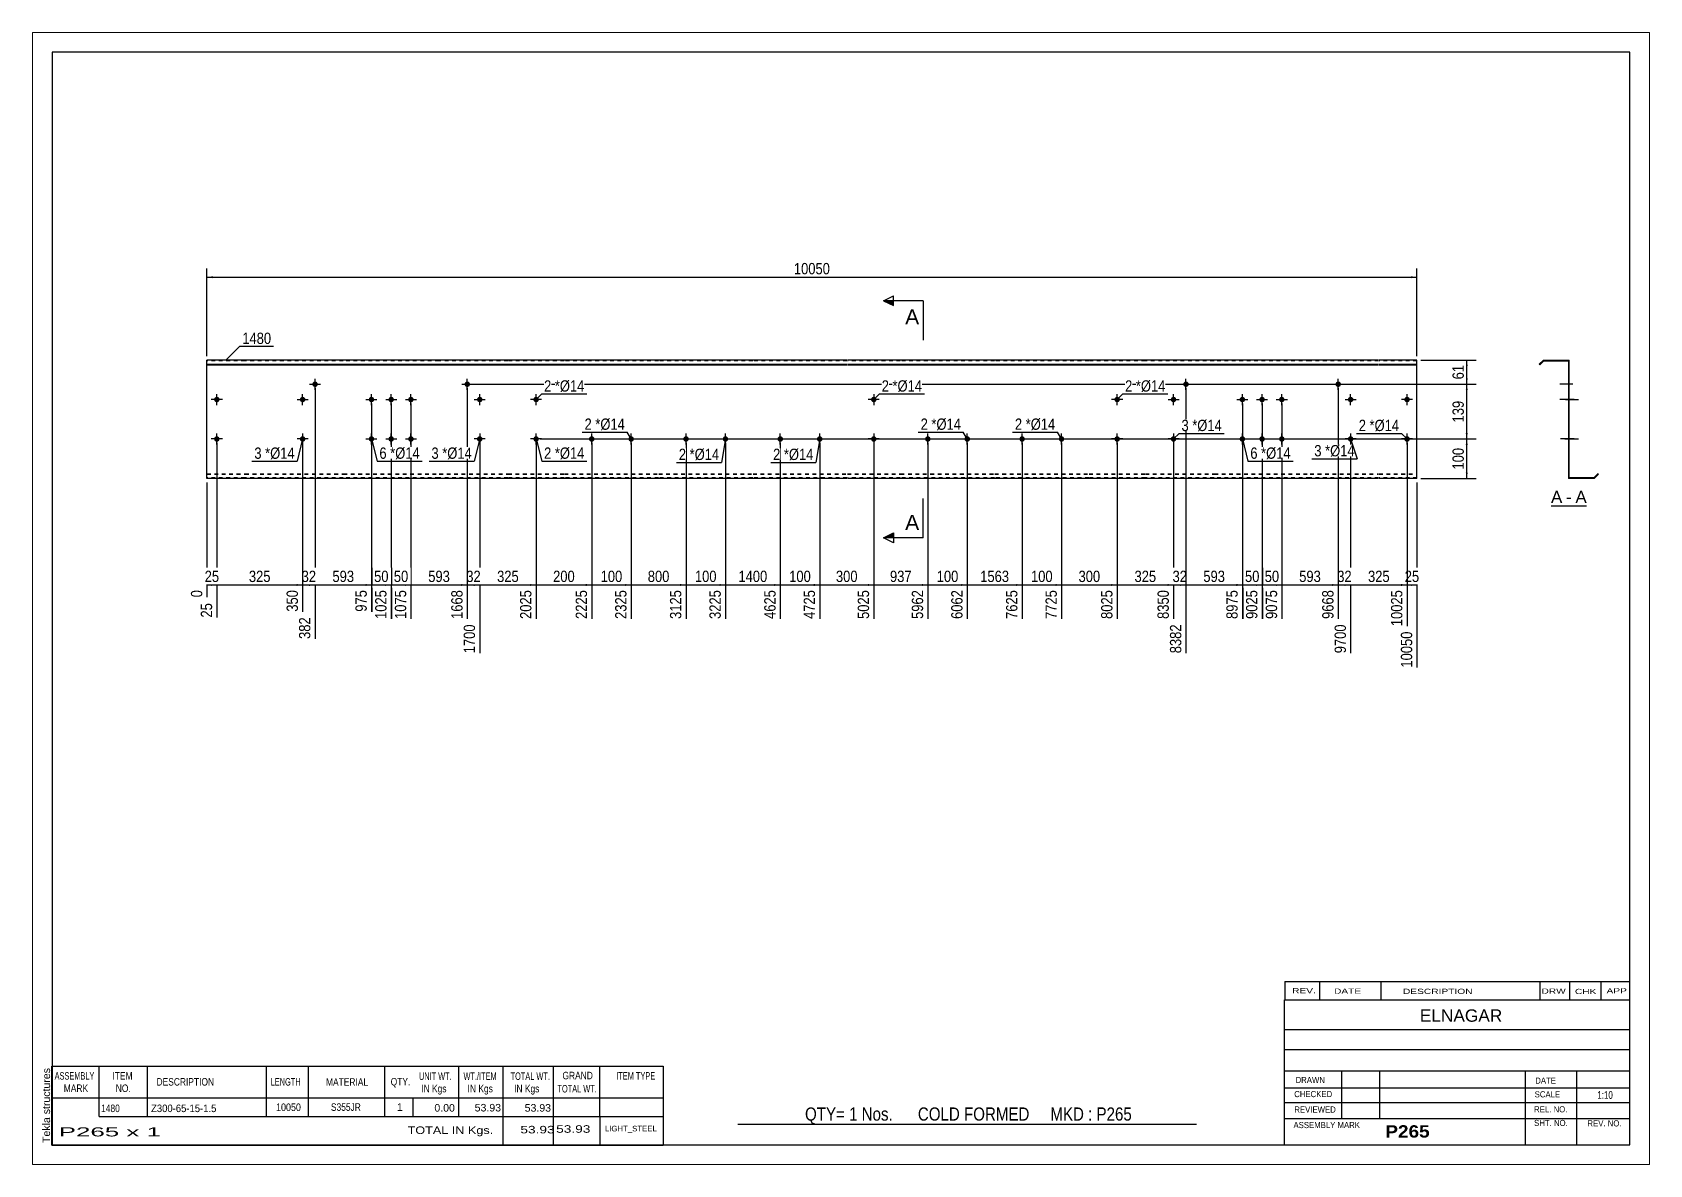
# Paper-space layout 'Layout1' of a CAD drawing. Header units: millimetres. Extents: x 0 to 410, y 0 to 287.
# The model-space entities are those that its viewports show. They can reach past a viewport. Long polylines and large blocks are cut down to what shows.
import ezdxf

# ---------------------------------------------------------------- set-up
doc = ezdxf.new("R2010")
doc.units = ezdxf.units.MM
doc.linetypes.add('DXK_LINE_DOT1', pattern=[1.8814, 0.9407, -0.9407])
doc.layers.add('Viewport layer', color=7, linetype='Continuous', plot=False)
doc.styles.add('Arial', font='ARIAL.TTF', dxfattribs={"height": 0.2})
doc.styles.add('Arial Bold', font='ARIALBD.TTF', dxfattribs={"height": 0.2})
doc.styles.add('Arial Narrow', font='ARIALN.TTF', dxfattribs={"height": 0.2})

# ---------------------------------------------------------------- blocks, each defined once
blk = doc.blocks.new('Unknown-628701204-1200')
at = {"color": 5, "linetype": 'Continuous'}
for p, q in [((360.73, 93.07), (-39.27, 93.07)), ((-39.27, 93.07), (-39.27, -183.93)), ((360.73, -183.93), (360.73, 93.07)), ((-39.27, -183.93), (360.73, -183.93))]:
    blk.add_line(p, q, dxfattribs=at)
at = {"color": 174, "linetype": 'Continuous', "style": 'Arial'}
blk.add_text('Tekla structures', height=1.9102, rotation=90, dxfattribs=at).set_placement((-39.77, -183.43))
blk = doc.blocks.new('Unknown-628701204-12 - 2001')
at = {"color": 7, "linetype": 'Continuous'}
blk.add_line((340.73, -21.95), (349.76, -21.95), dxfattribs=at)
at = {"color": 0, "linetype": 'Continuous'}
blk.add_wipeout([(343.57, -21.2), (343.57, -18), (340.73, -18), (340.73, -21.2)], dxfattribs=at)
blk.add_wipeout([(345.96, -21.2), (345.96, -18), (344.53, -18), (344.53, -21.2)], dxfattribs=at)
at = {"color": 96, "linetype": 'Continuous', "style": 'Arial'}
blk.add_text('A', height=3.06, dxfattribs=at).set_placement((340.73, -21.2))
at = {"color": 0, "linetype": 'Continuous'}
blk.add_wipeout([(349.76, -21.2), (349.76, -18), (346.92, -18), (346.92, -21.2)], dxfattribs=at)
at = {"color": 96, "linetype": 'Continuous', "style": 'Arial'}
for s, p in [('-', (344.53, -21.2)), ('A', (346.92, -21.2))]:
    blk.add_text(s, height=3.06, dxfattribs=at).set_placement(p)
blk = doc.blocks.new('Part-628701204-1239 - 1220')
at = {"color": 2, "linetype": 'Continuous'}
for p, q in [((0, -15), (0, 15)), ((9.6, 15), (0, 15)), ((0, 13.94), (9.6, 13.94)), ((0, 13.83), (9.6, 13.83)), ((34.5, 15), (9.7, 15)), ((9.7, 13.94), (34.5, 13.94)), ((9.7, 13.83), (34.5, 13.83)), ((58.8, 15), (34.6, 15)), ((34.6, 13.94), (58.8, 13.94)), ((34.6, 13.83), (58.8, 13.83)), ((76.25, 15), (58.9, 15)), ((58.9, 13.94), (76.25, 13.94)), ((58.9, 13.83), (76.25, 13.83)), ((90.54, 15), (76.35, 15)), ((76.35, 13.94), (90.54, 13.94)), ((76.35, 13.83), (90.54, 13.83)), ((114.44, 15), (90.64, 15)), ((90.64, 13.94), (114.44, 13.94)), ((90.64, 13.83), (114.44, 13.83)), ((138.34, 15), (114.54, 15)), ((114.54, 13.94), (138.34, 13.94)), ((114.54, 13.83), (138.34, 13.83)), ((162.24, 15), (138.44, 15)), ((138.44, 13.94), (162.24, 13.94)), ((138.44, 13.83), (162.24, 13.83)), ((175.74, 15), (162.34, 15)), ((162.34, 13.94), (175.74, 13.94)), ((162.34, 13.83), (175.74, 13.83)), ((199.64, 15), (175.84, 15)), ((175.84, 13.94), (199.64, 13.94)), ((175.84, 13.83), (199.64, 13.83)), ((223.54, 15), (199.74, 15)), ((199.74, 13.94), (223.54, 13.94)), ((199.74, 13.83), (223.54, 13.83)), ((237.83, 15), (223.64, 15)), ((223.64, 13.94), (237.83, 13.94)), ((223.64, 13.83), (237.83, 13.83)), ((255.29, 15), (237.93, 15)), ((237.93, 13.94), (255.29, 13.94)), ((237.93, 13.83), (255.29, 13.83)), ((279.58, 15), (255.39, 15)), ((255.39, 13.94), (279.58, 13.94)), ((255.39, 13.83), (279.58, 13.83)), ((297.03, 15), (279.68, 15)), ((279.68, 13.94), (297.03, 13.94)), ((279.68, 13.83), (297.03, 13.83)), ((306.73, 15), (297.13, 15)), ((297.13, 13.94), (306.73, 13.94)), ((297.13, 13.83), (306.73, 13.83)), ((306.73, 13.94), (306.73, 15)), ((306.73, -15), (306.73, 13.94)), ((9.6, -15), (0, -15)), ((34.5, -15), (9.7, -15)), ((58.8, -15), (34.6, -15)), ((76.25, -15), (58.9, -15)), ((90.54, -15), (76.35, -15)), ((114.44, -15), (90.64, -15)), ((138.34, -15), (114.54, -15)), ((162.24, -15), (138.44, -15)), ((175.74, -15), (162.34, -15)), ((199.64, -15), (175.84, -15)), ((223.54, -15), (199.74, -15)), ((237.83, -15), (223.64, -15)), ((255.29, -15), (237.93, -15)), ((279.58, -15), (255.39, -15)), ((297.03, -15), (279.68, -15)), ((306.73, -15), (297.13, -15))]:
    blk.add_line(p, q, dxfattribs=at)
at = {"color": 7, "linetype": 'DXK_LINE_DOT1'}
for p, q in [((9.6, 14.85), (0, 14.85)), ((34.5, 14.85), (9.7, 14.85)), ((58.8, 14.85), (34.6, 14.85)), ((76.25, 14.85), (58.9, 14.85)), ((90.54, 14.85), (76.35, 14.85)), ((114.44, 14.85), (90.64, 14.85)), ((138.34, 14.85), (114.54, 14.85)), ((162.24, 14.85), (138.44, 14.85)), ((175.74, 14.85), (162.34, 14.85)), ((199.64, 14.85), (175.84, 14.85)), ((223.54, 14.85), (199.74, 14.85)), ((237.83, 14.85), (223.64, 14.85)), ((255.29, 14.85), (237.93, 14.85)), ((279.58, 14.85), (255.39, 14.85)), ((297.03, 14.85), (279.68, 14.85)), ((306.73, 14.85), (297.13, 14.85)), ((0, -13.83), (9.6, -13.83)), ((0, -13.94), (9.6, -13.94)), ((9.6, -14.85), (0, -14.85)), ((9.7, -13.83), (34.5, -13.83)), ((9.7, -13.94), (34.5, -13.94)), ((34.5, -14.85), (9.7, -14.85)), ((34.6, -13.83), (58.8, -13.83)), ((34.6, -13.94), (58.8, -13.94)), ((58.8, -14.85), (34.6, -14.85)), ((58.9, -13.83), (76.25, -13.83)), ((58.9, -13.94), (76.25, -13.94)), ((76.25, -14.85), (58.9, -14.85)), ((76.35, -13.83), (90.54, -13.83)), ((76.35, -13.94), (90.54, -13.94)), ((90.54, -14.85), (76.35, -14.85)), ((90.64, -13.83), (114.44, -13.83)), ((90.64, -13.94), (114.44, -13.94)), ((114.44, -14.85), (90.64, -14.85)), ((114.54, -13.83), (138.34, -13.83)), ((114.54, -13.94), (138.34, -13.94)), ((138.34, -14.85), (114.54, -14.85)), ((138.44, -13.83), (162.24, -13.83)), ((138.44, -13.94), (162.24, -13.94)), ((162.24, -14.85), (138.44, -14.85)), ((162.34, -13.83), (175.74, -13.83)), ((162.34, -13.94), (175.74, -13.94)), ((175.74, -14.85), (162.34, -14.85)), ((175.84, -13.83), (199.64, -13.83)), ((175.84, -13.94), (199.64, -13.94)), ((199.64, -14.85), (175.84, -14.85)), ((199.74, -13.83), (223.54, -13.83)), ((199.74, -13.94), (223.54, -13.94)), ((223.54, -14.85), (199.74, -14.85)), ((223.64, -13.83), (237.83, -13.83)), ((223.64, -13.94), (237.83, -13.94)), ((237.83, -14.85), (223.64, -14.85)), ((237.93, -13.83), (255.29, -13.83)), ((237.93, -13.94), (255.29, -13.94)), ((255.29, -14.85), (237.93, -14.85)), ((255.39, -13.83), (279.58, -13.83)), ((255.39, -13.94), (279.58, -13.94)), ((279.58, -14.85), (255.39, -14.85)), ((279.68, -13.83), (297.03, -13.83)), ((279.68, -13.94), (297.03, -13.94)), ((297.03, -14.85), (279.68, -14.85)), ((297.13, -13.83), (306.73, -13.83)), ((297.13, -13.94), (306.73, -13.94)), ((306.73, -14.85), (297.13, -14.85))]:
    blk.add_line(p, q, dxfattribs=at)
blk = doc.blocks.new('Bolt-628701204-1305 - 1220')
at = {"linetype": 'Continuous'}
blk.add_hatch(color=3, dxfattribs=at).paths.add_polyline_path([(245.73, -5, -1), (244.33, -5, -1)])
at = {"color": 3, "linetype": 'Continuous'}
for p, q in [((245.03, -3.6), (245.03, -6.4)), ((246.43, -5), (243.63, -5))]:
    blk.add_line(p, q, dxfattribs=at)
blk = doc.blocks.new('Bolt-628701204-1300 - 1220')
at = {"linetype": 'Continuous'}
blk.add_hatch(color=3, dxfattribs=at).paths.add_polyline_path([(286.08, 8.88, -1), (287.48, 8.88, -1)])
at = {"color": 3, "linetype": 'Continuous'}
for p, q in [((285.38, 8.88), (288.18, 8.88)), ((286.78, 7.48), (286.78, 10.28))]:
    blk.add_line(p, q, dxfattribs=at)
blk = doc.blocks.new('Bolt-628701204-1267 - 1220')
at = {"linetype": 'Continuous'}
for points in [[(230.04, 5, -1), (231.44, 5, -1)], [(303.53, 5, -1), (304.93, 5, -1)]]:
    blk.add_hatch(color=3, dxfattribs=at).paths.add_polyline_path(points)
at = {"color": 3, "linetype": 'Continuous'}
for p, q in [((232.14, 5), (229.34, 5)), ((230.74, 3.6), (230.74, 6.4)), ((305.63, 5), (302.83, 5)), ((304.23, 3.6), (304.23, 6.4))]:
    blk.add_line(p, q, dxfattribs=at)
blk = doc.blocks.new('Bolt-628701204-1423 - 1220')
at = {"linetype": 'Continuous'}
for points in [[(121.44, -4.3, -1), (121.44, -5.7, -1)], [(131.44, -4.3, -1), (131.44, -5.7, -1)]]:
    blk.add_hatch(color=3, dxfattribs=at).paths.add_polyline_path(points)
at = {"color": 3, "linetype": 'Continuous'}
for p, q in [((121.44, -6.4), (121.44, -3.6)), ((131.44, -6.4), (131.44, -3.6)), ((120.04, -5), (122.84, -5)), ((130.04, -5), (132.84, -5))]:
    blk.add_line(p, q, dxfattribs=at)
blk = doc.blocks.new('Bolt-628701204-1295 - 1220')
at = {"linetype": 'Continuous'}
blk.add_hatch(color=3, dxfattribs=at).paths.add_polyline_path([(247.49, 8.88, -1), (248.89, 8.88, -1)])
at = {"color": 3, "linetype": 'Continuous'}
for p, q in [((246.79, 8.88), (249.59, 8.88)), ((248.19, 7.48), (248.19, 10.28))]:
    blk.add_line(p, q, dxfattribs=at)
blk = doc.blocks.new('Bolt-628701204-1310 - 1220')
at = {"linetype": 'Continuous'}
blk.add_hatch(color=3, dxfattribs=at).paths.add_polyline_path([(244.33, 5, -1), (245.73, 5, -1)])
at = {"color": 3, "linetype": 'Continuous'}
for p, q in [((243.63, 5), (246.43, 5)), ((245.03, 3.6), (245.03, 6.4))]:
    blk.add_line(p, q, dxfattribs=at)
blk = doc.blocks.new('Bolt-628701204-1315 - 1220')
at = {"linetype": 'Continuous'}
for points in [[(1.8, 5, -1), (3.2, 5, -1)], [(82.74, 5, -1), (84.14, 5, -1)]]:
    blk.add_hatch(color=3, dxfattribs=at).paths.add_polyline_path(points)
at = {"color": 3, "linetype": 'Continuous'}
for p, q in [((3.9, 5), (1.1, 5)), ((2.5, 3.6), (2.5, 6.4)), ((84.84, 5), (82.04, 5)), ((83.44, 3.6), (83.44, 6.4))]:
    blk.add_line(p, q, dxfattribs=at)
blk = doc.blocks.new('Bolt-628701204-1320 - 1220')
at = {"linetype": 'Continuous'}
blk.add_hatch(color=3, dxfattribs=at).paths.add_polyline_path([(26.7, 8.88, -1), (28.1, 8.88, -1)])
at = {"color": 3, "linetype": 'Continuous'}
for p, q in [((26, 8.88), (28.8, 8.88)), ((27.4, 7.48), (27.4, 10.28))]:
    blk.add_line(p, q, dxfattribs=at)
blk = doc.blocks.new('Bolt-628701204-1325 - 1220')
at = {"linetype": 'Continuous'}
blk.add_hatch(color=3, dxfattribs=at).paths.add_polyline_path([(65.29, 8.88, -1), (66.69, 8.88, -1)])
at = {"color": 3, "linetype": 'Continuous'}
for p, q in [((64.59, 8.88), (67.39, 8.88)), ((65.99, 7.48), (65.99, 10.28))]:
    blk.add_line(p, q, dxfattribs=at)
blk = doc.blocks.new('Bolt-628701204-1330 - 1220')
at = {"linetype": 'Continuous'}
blk.add_hatch(color=3, dxfattribs=at).paths.add_polyline_path([(24.95, -5, -1), (23.55, -5, -1)])
at = {"color": 3, "linetype": 'Continuous'}
for p, q in [((24.25, -3.6), (24.25, -6.4)), ((25.65, -5), (22.85, -5))]:
    blk.add_line(p, q, dxfattribs=at)
blk = doc.blocks.new('Bolt-628701204-1335 - 1220')
at = {"linetype": 'Continuous'}
blk.add_hatch(color=3, dxfattribs=at).paths.add_polyline_path([(23.55, 5, -1), (24.95, 5, -1)])
at = {"color": 3, "linetype": 'Continuous'}
for p, q in [((22.85, 5), (25.65, 5)), ((24.25, 3.6), (24.25, 6.4))]:
    blk.add_line(p, q, dxfattribs=at)
blk = doc.blocks.new('Bolt-628701204-1363 - 1220')
at = {"linetype": 'Continuous'}
for points in [[(169.74, 5, -1), (168.34, 5, -1)], [(169.74, -5, -1), (168.34, -5, -1)]]:
    blk.add_hatch(color=3, dxfattribs=at).paths.add_polyline_path(points)
at = {"color": 3, "linetype": 'Continuous'}
for p, q in [((170.44, 5), (167.64, 5)), ((169.04, 6.4), (169.04, 3.6)), ((169.04, -3.6), (169.04, -6.4)), ((170.44, -5), (167.64, -5))]:
    blk.add_line(p, q, dxfattribs=at)
blk = doc.blocks.new('Bolt-628701204-1368 - 1220')
at = {"linetype": 'Continuous'}
for points in [[(97.54, -4.3, -1), (97.54, -5.7, -1)], [(107.54, -4.3, -1), (107.54, -5.7, -1)]]:
    blk.add_hatch(color=3, dxfattribs=at).paths.add_polyline_path(points)
at = {"color": 3, "linetype": 'Continuous'}
for p, q in [((97.54, -6.4), (97.54, -3.6)), ((107.54, -6.4), (107.54, -3.6)), ((96.14, -5), (98.94, -5)), ((106.14, -5), (108.94, -5))]:
    blk.add_line(p, q, dxfattribs=at)
blk = doc.blocks.new('Bolt-628701204-1373 - 1220')
at = {"linetype": 'Continuous'}
for points in [[(145.34, -4.3, -1), (145.34, -5.7, -1)], [(155.34, -4.3, -1), (155.34, -5.7, -1)]]:
    blk.add_hatch(color=3, dxfattribs=at).paths.add_polyline_path(points)
at = {"color": 3, "linetype": 'Continuous'}
for p, q in [((145.34, -6.4), (145.34, -3.6)), ((155.34, -6.4), (155.34, -3.6)), ((143.94, -5), (146.74, -5)), ((153.94, -5), (156.74, -5))]:
    blk.add_line(p, q, dxfattribs=at)
blk = doc.blocks.new('Bolt-628701204-1378 - 1220')
at = {"linetype": 'Continuous'}
for points in [[(182.74, -4.3, -1), (182.74, -5.7, -1)], [(192.74, -4.3, -1), (192.74, -5.7, -1)]]:
    blk.add_hatch(color=3, dxfattribs=at).paths.add_polyline_path(points)
at = {"color": 3, "linetype": 'Continuous'}
for p, q in [((182.74, -6.4), (182.74, -3.6)), ((192.74, -6.4), (192.74, -3.6)), ((181.34, -5), (184.14, -5)), ((191.34, -5), (194.14, -5))]:
    blk.add_line(p, q, dxfattribs=at)
blk = doc.blocks.new('Bolt-628701204-1383 - 1220')
at = {"linetype": 'Continuous'}
blk.add_hatch(color=3, dxfattribs=at).paths.add_polyline_path([(68.45, 5, -1), (69.85, 5, -1)])
at = {"color": 3, "linetype": 'Continuous'}
for p, q in [((67.75, 5), (70.55, 5)), ((69.15, 3.6), (69.15, 6.4))]:
    blk.add_line(p, q, dxfattribs=at)
blk = doc.blocks.new('Bolt-628701204-1388 - 1220')
at = {"linetype": 'Continuous'}
blk.add_hatch(color=3, dxfattribs=at).paths.add_polyline_path([(69.85, -5, -1), (68.45, -5, -1)])
at = {"color": 3, "linetype": 'Continuous'}
for p, q in [((69.15, -3.6), (69.15, -6.4)), ((70.55, -5), (67.75, -5))]:
    blk.add_line(p, q, dxfattribs=at)
blk = doc.blocks.new('Bolt-628701204-1393 - 1220')
at = {"linetype": 'Continuous'}
for points in [[(41, 5, -1), (42.4, 5, -1)], [(46, 5, -1), (47.4, 5, -1)], [(51, 5, -1), (52.4, 5, -1)], [(41, -5, -1), (42.4, -5, -1)], [(46, -5, -1), (47.4, -5, -1)], [(51, -5, -1), (52.4, -5, -1)]]:
    blk.add_hatch(color=3, dxfattribs=at).paths.add_polyline_path(points)
at = {"color": 3, "linetype": 'Continuous'}
for p, q in [((40.3, 5), (43.1, 5)), ((41.7, 3.6), (41.7, 6.4)), ((45.3, 5), (48.1, 5)), ((46.7, 3.6), (46.7, 6.4)), ((50.3, 5), (53.1, 5)), ((51.7, 3.6), (51.7, 6.4)), ((41.7, -6.4), (41.7, -3.6)), ((46.7, -6.4), (46.7, -3.6)), ((51.7, -6.4), (51.7, -3.6)), ((40.3, -5), (43.1, -5)), ((45.3, -5), (48.1, -5)), ((50.3, -5), (53.1, -5))]:
    blk.add_line(p, q, dxfattribs=at)
blk = doc.blocks.new('Bolt-628701204-1398 - 1220')
at = {"linetype": 'Continuous'}
for points in [[(1.8, -5, -1), (3.2, -5, -1)], [(82.74, -5, -1), (84.14, -5, -1)]]:
    blk.add_hatch(color=3, dxfattribs=at).paths.add_polyline_path(points)
at = {"color": 3, "linetype": 'Continuous'}
for p, q in [((2.5, -6.4), (2.5, -3.6)), ((83.44, -6.4), (83.44, -3.6)), ((3.9, -5), (1.1, -5)), ((84.84, -5), (82.04, -5))]:
    blk.add_line(p, q, dxfattribs=at)
blk = doc.blocks.new('Bolt-628701204-1403 - 1220')
at = {"linetype": 'Continuous'}
blk.add_hatch(color=3, dxfattribs=at).paths.add_polyline_path([(289.23, 5, -1), (290.63, 5, -1)])
at = {"color": 3, "linetype": 'Continuous'}
for p, q in [((288.53, 5), (291.33, 5)), ((289.93, 3.6), (289.93, 6.4))]:
    blk.add_line(p, q, dxfattribs=at)
blk = doc.blocks.new('Bolt-628701204-1408 - 1220')
at = {"linetype": 'Continuous'}
blk.add_hatch(color=3, dxfattribs=at).paths.add_polyline_path([(290.63, -5, -1), (289.23, -5, -1)])
at = {"color": 3, "linetype": 'Continuous'}
for p, q in [((289.93, -3.6), (289.93, -6.4)), ((291.33, -5), (288.53, -5))]:
    blk.add_line(p, q, dxfattribs=at)
blk = doc.blocks.new('Bolt-628701204-2047 - 1220')
at = {"linetype": 'Continuous'}
for points in [[(206.64, -4.3, -1), (206.64, -5.7, -1)], [(216.64, -4.3, -1), (216.64, -5.7, -1)]]:
    blk.add_hatch(color=3, dxfattribs=at).paths.add_polyline_path(points)
at = {"color": 3, "linetype": 'Continuous'}
for p, q in [((206.64, -6.4), (206.64, -3.6)), ((216.64, -6.4), (216.64, -3.6)), ((205.24, -5), (208.04, -5)), ((215.24, -5), (218.04, -5))]:
    blk.add_line(p, q, dxfattribs=at)
blk = doc.blocks.new('Bolt-628701204-1413 - 1220')
at = {"linetype": 'Continuous'}
for points in [[(261.78, 5, -1), (263.18, 5, -1)], [(266.78, 5, -1), (268.18, 5, -1)], [(271.78, 5, -1), (273.18, 5, -1)], [(261.78, -5, -1), (263.18, -5, -1)], [(266.78, -5, -1), (268.18, -5, -1)], [(271.78, -5, -1), (273.18, -5, -1)]]:
    blk.add_hatch(color=3, dxfattribs=at).paths.add_polyline_path(points)
at = {"color": 3, "linetype": 'Continuous'}
for p, q in [((261.08, 5), (263.88, 5)), ((262.48, 3.6), (262.48, 6.4)), ((266.08, 5), (268.88, 5)), ((267.48, 3.6), (267.48, 6.4)), ((271.08, 5), (273.88, 5)), ((272.48, 3.6), (272.48, 6.4)), ((262.48, -6.4), (262.48, -3.6)), ((267.48, -6.4), (267.48, -3.6)), ((272.48, -6.4), (272.48, -3.6)), ((261.08, -5), (263.88, -5)), ((266.08, -5), (268.88, -5)), ((271.08, -5), (273.88, -5))]:
    blk.add_line(p, q, dxfattribs=at)
blk = doc.blocks.new('Bolt-628701204-1418 - 1220')
at = {"linetype": 'Continuous'}
for points in [[(230.04, -5, -1), (231.44, -5, -1)], [(303.53, -5, -1), (304.93, -5, -1)]]:
    blk.add_hatch(color=3, dxfattribs=at).paths.add_polyline_path(points)
at = {"color": 3, "linetype": 'Continuous'}
for p, q in [((230.74, -6.4), (230.74, -3.6)), ((304.23, -6.4), (304.23, -3.6)), ((232.14, -5), (229.34, -5)), ((305.63, -5), (302.83, -5))]:
    blk.add_line(p, q, dxfattribs=at)
blk = doc.blocks.new('Bolt-628701204-2009 - 2001')
at = {"linetype": 'Continuous'}
blk.add_hatch(color=3, dxfattribs=at).paths.add_polyline_path([(345.32, -5.7), (345.32, -4.3), (345.17, -4.3), (345.17, -5.7)])
at = {"color": 3, "linetype": 'Continuous'}
for p, q in [((345.32, -4.3), (345.17, -4.3)), ((346.12, -5), (345.17, -5)), ((345.32, -5.7), (345.17, -5.7))]:
    blk.add_line(p, q, dxfattribs=at)
blk = doc.blocks.new('Bolt-628701204-2006 - 2001')
at = {"linetype": 'Continuous'}
blk.add_hatch(color=3, dxfattribs=at).paths.add_polyline_path([(345.32, -5.7), (345.32, -4.3), (345.17, -4.3), (345.17, -5.7)])
blk.add_hatch(color=3, dxfattribs=at).paths.add_polyline_path([(345.32, -5.7), (345.32, -4.3), (345.17, -4.3), (345.17, -5.7)])
at = {"color": 3, "linetype": 'Continuous'}
for p, q in [((344.22, -5), (346.97, -5)), ((344.22, -5), (346.97, -5)), ((345.17, -4.3), (345.32, -4.3)), ((345.17, -4.3), (345.32, -4.3)), ((345.17, -5.7), (345.32, -5.7)), ((345.17, -5.7), (345.32, -5.7))]:
    blk.add_line(p, q, dxfattribs=at)
blk = doc.blocks.new('Bolt-628701204-2007 - 2001')
at = {"linetype": 'Continuous'}
blk.add_hatch(color=3, dxfattribs=at).paths.add_polyline_path([(345.17, -4.3), (345.17, -5.7), (345.32, -5.7), (345.32, -4.3)])
blk.add_hatch(color=3, dxfattribs=at).paths.add_polyline_path([(345.17, -4.3), (345.17, -5.7), (345.32, -5.7), (345.32, -4.3)])
at = {"color": 3, "linetype": 'Continuous'}
for p, q in [((344.37, -5), (347.67, -5)), ((344.37, -5), (347.67, -5)), ((345.17, -4.3), (345.32, -4.3)), ((345.17, -4.3), (345.32, -4.3)), ((345.17, -5.7), (345.32, -5.7)), ((345.17, -5.7), (345.32, -5.7))]:
    blk.add_line(p, q, dxfattribs=at)
blk = doc.blocks.new('Bolt-628701204-2008 - 2001')
at = {"linetype": 'Continuous'}
for points in [[(345.17, 5.7), (345.17, 4.3), (345.32, 4.3), (345.32, 5.7)], [(345.17, 5.7), (345.17, 4.3), (345.32, 4.3), (345.32, 5.7)], [(345.17, 5.7), (345.17, 4.3), (345.32, 4.3), (345.32, 5.7)], [(345.17, -4.3), (345.17, -5.7), (345.32, -5.7), (345.32, -4.3)], [(345.17, -4.3), (345.17, -5.7), (345.32, -5.7), (345.32, -4.3)], [(345.17, -4.3), (345.17, -5.7), (345.32, -5.7), (345.32, -4.3)]]:
    blk.add_hatch(color=3, dxfattribs=at).paths.add_polyline_path(points)
at = {"color": 3, "linetype": 'Continuous'}
for p, q in [((346.62, 5), (343.32, 5)), ((346.62, 5), (343.32, 5)), ((346.62, 5), (343.32, 5)), ((345.32, 5.7), (345.17, 5.7)), ((345.32, 5.7), (345.17, 5.7)), ((345.32, 5.7), (345.17, 5.7)), ((345.32, 4.3), (345.17, 4.3)), ((345.32, 4.3), (345.17, 4.3)), ((345.32, 4.3), (345.17, 4.3)), ((346.62, -5), (343.32, -5)), ((346.62, -5), (343.32, -5)), ((346.62, -5), (343.32, -5)), ((345.32, -4.3), (345.17, -4.3)), ((345.32, -4.3), (345.17, -4.3)), ((345.32, -4.3), (345.17, -4.3)), ((345.32, -5.7), (345.17, -5.7)), ((345.32, -5.7), (345.17, -5.7)), ((345.32, -5.7), (345.17, -5.7))]:
    blk.add_line(p, q, dxfattribs=at)
blk = doc.blocks.new('Bolt-628701204-2010 - 2001')
at = {"linetype": 'Continuous'}
blk.add_hatch(color=3, dxfattribs=at).paths.add_polyline_path([(345.17, 5.7), (345.17, 4.3), (345.32, 4.3), (345.32, 5.7)])
at = {"color": 3, "linetype": 'Continuous'}
for p, q in [((346.27, 5), (342.97, 5)), ((345.32, 5.7), (345.17, 5.7)), ((345.32, 4.3), (345.17, 4.3))]:
    blk.add_line(p, q, dxfattribs=at)
blk = doc.blocks.new('Bolt-628701204-2011 - 2001')
at = {"linetype": 'Continuous'}
blk.add_hatch(color=3, dxfattribs=at).paths.add_polyline_path([(345.17, -4.3), (345.17, -5.7), (345.32, -5.7), (345.32, -4.3)])
blk.add_hatch(color=3, dxfattribs=at).paths.add_polyline_path([(345.17, -4.3), (345.17, -5.7), (345.32, -5.7), (345.32, -4.3)])
at = {"color": 3, "linetype": 'Continuous'}
for p, q in [((344.37, -5), (347.67, -5)), ((344.37, -5), (347.67, -5)), ((345.17, -4.3), (345.32, -4.3)), ((345.17, -4.3), (345.32, -4.3)), ((345.17, -5.7), (345.32, -5.7)), ((345.17, -5.7), (345.32, -5.7))]:
    blk.add_line(p, q, dxfattribs=at)
blk = doc.blocks.new('Bolt-628701204-2012 - 2001')
at = {"linetype": 'Continuous'}
for points in [[(345.17, 5.7), (345.17, 4.3), (345.32, 4.3), (345.32, 5.7)], [(345.17, 5.7), (345.17, 4.3), (345.32, 4.3), (345.32, 5.7)], [(345.17, 5.7), (345.17, 4.3), (345.32, 4.3), (345.32, 5.7)], [(345.17, -4.3), (345.17, -5.7), (345.32, -5.7), (345.32, -4.3)], [(345.17, -4.3), (345.17, -5.7), (345.32, -5.7), (345.32, -4.3)], [(345.17, -4.3), (345.17, -5.7), (345.32, -5.7), (345.32, -4.3)]]:
    blk.add_hatch(color=3, dxfattribs=at).paths.add_polyline_path(points)
at = {"color": 3, "linetype": 'Continuous'}
for p, q in [((346.62, 5), (343.32, 5)), ((346.62, 5), (343.32, 5)), ((346.62, 5), (343.32, 5)), ((345.32, 5.7), (345.17, 5.7)), ((345.32, 5.7), (345.17, 5.7)), ((345.32, 5.7), (345.17, 5.7)), ((345.32, 4.3), (345.17, 4.3)), ((345.32, 4.3), (345.17, 4.3)), ((345.32, 4.3), (345.17, 4.3)), ((346.62, -5), (343.32, -5)), ((346.62, -5), (343.32, -5)), ((346.62, -5), (343.32, -5)), ((345.32, -4.3), (345.17, -4.3)), ((345.32, -4.3), (345.17, -4.3)), ((345.32, -4.3), (345.17, -4.3)), ((345.32, -5.7), (345.17, -5.7)), ((345.32, -5.7), (345.17, -5.7)), ((345.32, -5.7), (345.17, -5.7))]:
    blk.add_line(p, q, dxfattribs=at)
blk = doc.blocks.new('Bolt-628701204-2013 - 2001')
at = {"linetype": 'Continuous'}
blk.add_hatch(color=3, dxfattribs=at).paths.add_polyline_path([(345.32, -5.7), (345.32, -4.3), (345.17, -4.3), (345.17, -5.7)])
at = {"color": 3, "linetype": 'Continuous'}
for p, q in [((345.32, -4.3), (345.17, -4.3)), ((346.12, -5), (345.17, -5)), ((345.32, -5.7), (345.17, -5.7))]:
    blk.add_line(p, q, dxfattribs=at)
blk = doc.blocks.new('Bolt-628701204-2014 - 2001')
at = {"linetype": 'Continuous'}
blk.add_hatch(color=3, dxfattribs=at).paths.add_polyline_path([(345.17, 5.7), (345.17, 4.3), (345.32, 4.3), (345.32, 5.7)])
at = {"color": 3, "linetype": 'Continuous'}
for p, q in [((346.27, 5), (342.97, 5)), ((345.32, 5.7), (345.17, 5.7)), ((345.32, 4.3), (345.17, 4.3))]:
    blk.add_line(p, q, dxfattribs=at)
blk = doc.blocks.new('Bolt-628701204-2015 - 2001')
at = {"linetype": 'Continuous'}
blk.add_hatch(color=3, dxfattribs=at).paths.add_polyline_path([(345.32, -5.7), (345.32, -4.3), (345.17, -4.3), (345.17, -5.7)])
blk.add_hatch(color=3, dxfattribs=at).paths.add_polyline_path([(345.32, -5.7), (345.32, -4.3), (345.17, -4.3), (345.17, -5.7)])
at = {"color": 3, "linetype": 'Continuous'}
for p, q in [((344.22, -5), (346.97, -5)), ((344.22, -5), (346.97, -5)), ((345.17, -4.3), (345.32, -4.3)), ((345.17, -4.3), (345.32, -4.3)), ((345.17, -5.7), (345.32, -5.7)), ((345.17, -5.7), (345.32, -5.7))]:
    blk.add_line(p, q, dxfattribs=at)
blk = doc.blocks.new('Bolt-628701204-2016 - 2001')
at = {"linetype": 'Continuous'}
blk.add_hatch(color=3, dxfattribs=at).paths.add_polyline_path([(345.32, -5.7), (345.32, -4.3), (345.17, -4.3), (345.17, -5.7)])
blk.add_hatch(color=3, dxfattribs=at).paths.add_polyline_path([(345.32, -5.7), (345.32, -4.3), (345.17, -4.3), (345.17, -5.7)])
at = {"color": 3, "linetype": 'Continuous'}
for p, q in [((344.22, -5), (346.97, -5)), ((344.22, -5), (346.97, -5)), ((345.17, -4.3), (345.32, -4.3)), ((345.17, -4.3), (345.32, -4.3)), ((345.17, -5.7), (345.32, -5.7)), ((345.17, -5.7), (345.32, -5.7))]:
    blk.add_line(p, q, dxfattribs=at)
blk = doc.blocks.new('Bolt-628701204-2017 - 2001')
at = {"linetype": 'Continuous'}
blk.add_hatch(color=3, dxfattribs=at).paths.add_polyline_path([(345.32, -5.7), (345.32, -4.3), (345.17, -4.3), (345.17, -5.7)])
blk.add_hatch(color=3, dxfattribs=at).paths.add_polyline_path([(345.32, -5.7), (345.32, -4.3), (345.17, -4.3), (345.17, -5.7)])
at = {"color": 3, "linetype": 'Continuous'}
for p, q in [((344.22, -5), (346.97, -5)), ((344.22, -5), (346.97, -5)), ((345.17, -4.3), (345.32, -4.3)), ((345.17, -4.3), (345.32, -4.3)), ((345.17, -5.7), (345.32, -5.7)), ((345.17, -5.7), (345.32, -5.7))]:
    blk.add_line(p, q, dxfattribs=at)
blk = doc.blocks.new('Bolt-628701204-2018 - 2001')
at = {"linetype": 'Continuous'}
for points in [[(345.32, 4.3), (345.32, 5.7), (345.17, 5.7), (345.17, 4.3)], [(345.32, -5.7), (345.32, -4.3), (345.17, -4.3), (345.17, -5.7)]]:
    blk.add_hatch(color=3, dxfattribs=at).paths.add_polyline_path(points)
at = {"color": 3, "linetype": 'Continuous'}
for p, q in [((345.32, 5), (343.17, 5)), ((345.32, 5.7), (345.17, 5.7)), ((345.32, 4.3), (345.17, 4.3)), ((345.32, -5), (343.17, -5)), ((345.32, -4.3), (345.17, -4.3)), ((345.32, -5.7), (345.17, -5.7))]:
    blk.add_line(p, q, dxfattribs=at)
blk = doc.blocks.new('Bolt-628701204-2019 - 2001')
at = {"linetype": 'Continuous'}
blk.add_hatch(color=3, dxfattribs=at).paths.add_polyline_path([(345.17, 5.7), (345.17, 4.3), (345.32, 4.3), (345.32, 5.7)])
at = {"color": 3, "linetype": 'Continuous'}
for p, q in [((346.27, 5), (342.97, 5)), ((345.32, 5.7), (345.17, 5.7)), ((345.32, 4.3), (345.17, 4.3))]:
    blk.add_line(p, q, dxfattribs=at)
blk = doc.blocks.new('Bolt-628701204-2020 - 2001')
at = {"linetype": 'Continuous'}
blk.add_hatch(color=3, dxfattribs=at).paths.add_polyline_path([(345.32, -5.7), (345.32, -4.3), (345.17, -4.3), (345.17, -5.7)])
at = {"color": 3, "linetype": 'Continuous'}
for p, q in [((345.32, -4.3), (345.17, -4.3)), ((346.12, -5), (345.17, -5)), ((345.32, -5.7), (345.17, -5.7))]:
    blk.add_line(p, q, dxfattribs=at)
blk = doc.blocks.new('Bolt-628701204-2021 - 2001')
at = {"linetype": 'Continuous'}
blk.add_hatch(color=3, dxfattribs=at).paths.add_polyline_path([(345.17, 9.58), (345.17, 8.18), (345.32, 8.18), (345.32, 9.58)])
at = {"color": 3, "linetype": 'Continuous'}
for p, q in [((346.27, 8.88), (342.97, 8.88)), ((345.32, 9.58), (345.17, 9.58)), ((345.32, 8.18), (345.17, 8.18))]:
    blk.add_line(p, q, dxfattribs=at)
blk = doc.blocks.new('Bolt-628701204-2022 - 2001')
at = {"linetype": 'Continuous'}
blk.add_hatch(color=3, dxfattribs=at).paths.add_polyline_path([(345.17, 9.58), (345.17, 8.18), (345.32, 8.18), (345.32, 9.58)])
at = {"color": 3, "linetype": 'Continuous'}
for p, q in [((346.27, 8.88), (342.97, 8.88)), ((345.32, 9.58), (345.17, 9.58)), ((345.32, 8.18), (345.17, 8.18))]:
    blk.add_line(p, q, dxfattribs=at)
blk = doc.blocks.new('Bolt-628701204-2023 - 2001')
at = {"linetype": 'Continuous'}
blk.add_hatch(color=3, dxfattribs=at).paths.add_polyline_path([(345.17, 5.7), (345.17, 4.3), (345.32, 4.3), (345.32, 5.7)])
blk.add_hatch(color=3, dxfattribs=at).paths.add_polyline_path([(345.17, 5.7), (345.17, 4.3), (345.32, 4.3), (345.32, 5.7)])
at = {"color": 3, "linetype": 'Continuous'}
for p, q in [((344.37, 5), (347.67, 5)), ((344.37, 5), (347.67, 5)), ((345.17, 5.7), (345.32, 5.7)), ((345.17, 5.7), (345.32, 5.7)), ((345.17, 4.3), (345.32, 4.3)), ((345.17, 4.3), (345.32, 4.3))]:
    blk.add_line(p, q, dxfattribs=at)
blk = doc.blocks.new('Part-628701204-2024 - 2001')
at = {"color": 2, "linetype": 'Continuous'}
for p, q in [((338.82, 15), (337.76, 13.94)), ((337.76, 13.94), (337.86, 13.83)), ((338.88, 14.85), (337.86, 13.83)), ((338.82, 15), (345.32, 15)), ((338.88, 14.85), (345.17, 14.85)), ((345.17, 14.85), (345.17, -15)), ((345.32, -14.85), (345.32, 15)), ((351.67, -15), (345.17, -15)), ((351.61, -14.85), (345.32, -14.85)), ((351.61, -14.85), (352.62, -13.83)), ((351.67, -15), (352.73, -13.94)), ((352.73, -13.94), (352.62, -13.83))]:
    blk.add_line(p, q, dxfattribs=at)
blk = doc.blocks.new('Bolt-628701204-2025 - 2001')
at = {"linetype": 'Continuous'}
blk.add_hatch(color=3, dxfattribs=at).paths.add_polyline_path([(345.17, 5.7), (345.17, 4.3), (345.32, 4.3), (345.32, 5.7)])
blk.add_hatch(color=3, dxfattribs=at).paths.add_polyline_path([(345.17, 5.7), (345.17, 4.3), (345.32, 4.3), (345.32, 5.7)])
at = {"color": 3, "linetype": 'Continuous'}
for p, q in [((344.37, 5), (347.67, 5)), ((344.37, 5), (347.67, 5)), ((345.17, 5.7), (345.32, 5.7)), ((345.17, 5.7), (345.32, 5.7)), ((345.17, 4.3), (345.32, 4.3)), ((345.17, 4.3), (345.32, 4.3))]:
    blk.add_line(p, q, dxfattribs=at)
blk = doc.blocks.new('Bolt-628701204-2026 - 2001')
at = {"linetype": 'Continuous'}
blk.add_hatch(color=3, dxfattribs=at).paths.add_polyline_path([(345.17, 9.58), (345.17, 8.18), (345.32, 8.18), (345.32, 9.58)])
at = {"color": 3, "linetype": 'Continuous'}
for p, q in [((346.27, 8.88), (342.97, 8.88)), ((345.32, 9.58), (345.17, 9.58)), ((345.32, 8.18), (345.17, 8.18))]:
    blk.add_line(p, q, dxfattribs=at)
blk = doc.blocks.new('Bolt-628701204-2027 - 2001')
at = {"linetype": 'Continuous'}
blk.add_hatch(color=3, dxfattribs=at).paths.add_polyline_path([(345.17, 9.58), (345.17, 8.18), (345.32, 8.18), (345.32, 9.58)])
at = {"color": 3, "linetype": 'Continuous'}
for p, q in [((346.27, 8.88), (342.97, 8.88)), ((345.32, 9.58), (345.17, 9.58)), ((345.32, 8.18), (345.17, 8.18))]:
    blk.add_line(p, q, dxfattribs=at)
blk = doc.blocks.new('Bolt-628701204-2028 - 2001')
at = {"linetype": 'Continuous'}
blk.add_hatch(color=3, dxfattribs=at).paths.add_polyline_path([(345.32, -5.7), (345.32, -4.3), (345.17, -4.3), (345.17, -5.7)])
at = {"color": 3, "linetype": 'Continuous'}
for p, q in [((345.32, -4.3), (345.17, -4.3)), ((346.12, -5), (345.17, -5)), ((345.32, -5.7), (345.17, -5.7))]:
    blk.add_line(p, q, dxfattribs=at)
blk = doc.blocks.new('Bolt-628701204-2029 - 2001')
at = {"linetype": 'Continuous'}
blk.add_hatch(color=3, dxfattribs=at).paths.add_polyline_path([(345.17, 5.7), (345.17, 4.3), (345.32, 4.3), (345.32, 5.7)])
at = {"color": 3, "linetype": 'Continuous'}
for p, q in [((346.27, 5), (342.97, 5)), ((345.32, 5.7), (345.17, 5.7)), ((345.32, 4.3), (345.17, 4.3))]:
    blk.add_line(p, q, dxfattribs=at)
blk = doc.blocks.new('Bolt-628701204-3229 - 2001')
at = {"linetype": 'Continuous'}
blk.add_hatch(color=3, dxfattribs=at).paths.add_polyline_path([(345.32, -5.7), (345.32, -4.3), (345.17, -4.3), (345.17, -5.7)])
blk.add_hatch(color=3, dxfattribs=at).paths.add_polyline_path([(345.32, -5.7), (345.32, -4.3), (345.17, -4.3), (345.17, -5.7)])
at = {"color": 3, "linetype": 'Continuous'}
for p, q in [((344.22, -5), (346.97, -5)), ((344.22, -5), (346.97, -5)), ((345.17, -4.3), (345.32, -4.3)), ((345.17, -4.3), (345.32, -4.3)), ((345.17, -5.7), (345.32, -5.7)), ((345.17, -5.7), (345.32, -5.7))]:
    blk.add_line(p, q, dxfattribs=at)
blk = doc.blocks.new('StraightDimension-628701204-4107 - 1220')
at = {"linetype": 'Continuous'}
blk.add_hatch(color=7, dxfattribs=at).paths.add_polyline_path([(270.98, -41.75), (272.48, -42), (270.98, -42.25)])
at = {"color": 7, "linetype": 'Continuous'}
for p, q in [((267.48, 4), (267.48, -50.61)), ((272.48, 4), (272.48, -50.61)), ((267.48, -42), (272.48, -42))]:
    blk.add_line(p, q, dxfattribs=at)
at = {"color": 0}
blk.add_wipeout([(272.41, -41.85), (272.41, -37.65), (267.55, -37.65), (267.55, -41.85)], dxfattribs=at)
at = {"color": 0, "linetype": 'Continuous'}
blk.add_wipeout([(271.88, -42.7), (267.68, -42.7), (267.68, -51.21), (271.88, -51.21)], dxfattribs=at)
at = {"color": 3, "style": 'Arial Narrow'}
blk.add_text('50', height=2.863, dxfattribs=at).set_placement((268.15, -41.25))
at = {"color": 3, "linetype": 'Continuous', "style": 'Arial Narrow'}
blk.add_text('9075', height=2.863, rotation=90.0002, dxfattribs=at).set_placement((271.28, -50.61))
blk = doc.blocks.new('StraightDimension-628701204-2171 - 1220')
at = {"linetype": 'Continuous'}
for points in [[(319.11, -6.5), (319.36, -5), (319.61, -6.5)], [(319.61, -13.5), (319.36, -15), (319.11, -13.5)]]:
    blk.add_hatch(color=7, dxfattribs=at).paths.add_polyline_path(points)
at = {"color": 7, "linetype": 'Continuous'}
for p, q in [((84.44, -5), (321.76, -5)), ((319.36, -15), (319.36, -5)), ((307.73, -15), (321.76, -15))]:
    blk.add_line(p, q, dxfattribs=at)
at = {"color": 0}
blk.add_wipeout([(319.21, -6.66), (315.01, -6.66), (315.01, -13.34), (319.21, -13.34)], dxfattribs=at)
at = {"color": 3, "style": 'Arial Narrow'}
blk.add_text('100', height=2.863, rotation=90.0002, dxfattribs=at).set_placement((318.61, -12.74))
blk = doc.blocks.new('StraightDimension-628701204-1456 - 1220')
at = {"linetype": 'Continuous'}
for points in [[(1.5, 35.75), (0, 36), (1.5, 36.25)], [(305.23, 36.25), (306.73, 36), (305.23, 35.75)]]:
    blk.add_hatch(color=7, dxfattribs=at).paths.add_polyline_path(points)
at = {"color": 7, "linetype": 'Continuous'}
for p, q in [((0, 16), (0, 38.25)), ((306.73, 16), (306.73, 38.25)), ((0, 36), (306.73, 36))]:
    blk.add_line(p, q, dxfattribs=at)
at = {"color": 0}
blk.add_wipeout([(158.53, 36.15), (158.53, 40.35), (148.19, 40.35), (148.19, 36.15)], dxfattribs=at)
at = {"color": 3, "style": 'Arial Narrow'}
blk.add_text('10050', height=2.863, dxfattribs=at).set_placement((148.79, 36.75))
blk = doc.blocks.new('StraightDimension-628701204-4115 - 1220')
at = {"linetype": 'Continuous'}
blk.add_hatch(color=7, dxfattribs=at).paths.add_polyline_path([(191.24, -41.75), (192.74, -42), (191.24, -42.25)])
at = {"color": 7, "linetype": 'Continuous'}
for p, q in [((182.74, -6), (182.74, -50.61)), ((192.74, -6), (192.74, -50.61)), ((182.74, -42), (192.74, -42))]:
    blk.add_line(p, q, dxfattribs=at)
at = {"color": 0}
blk.add_wipeout([(191.08, -41.85), (191.08, -37.65), (184.4, -37.65), (184.4, -41.85)], dxfattribs=at)
at = {"color": 0, "linetype": 'Continuous'}
blk.add_wipeout([(192.14, -42.7), (187.94, -42.7), (187.94, -51.21), (192.14, -51.21)], dxfattribs=at)
at = {"color": 3, "style": 'Arial Narrow'}
blk.add_text('100', height=2.863, dxfattribs=at).set_placement((185, -41.25))
at = {"color": 3, "linetype": 'Continuous', "style": 'Arial Narrow'}
blk.add_text('6062', height=2.863, rotation=90.0002, dxfattribs=at).set_placement((191.54, -50.61))
blk = doc.blocks.new('StraightDimension-628701204-4116 - 1220')
at = {"linetype": 'Continuous'}
blk.add_hatch(color=7, dxfattribs=at).paths.add_polyline_path([(181.24, -41.75), (182.74, -42), (181.24, -42.25)])
at = {"color": 7, "linetype": 'Continuous'}
for p, q in [((169.04, -6), (169.04, -50.61)), ((182.74, -6), (182.74, -50.61)), ((169.04, -42), (182.74, -42))]:
    blk.add_line(p, q, dxfattribs=at)
at = {"color": 0}
blk.add_wipeout([(179.23, -41.85), (179.23, -37.65), (172.55, -37.65), (172.55, -41.85)], dxfattribs=at)
at = {"color": 0, "linetype": 'Continuous'}
blk.add_wipeout([(182.14, -42.7), (177.94, -42.7), (177.94, -51.21), (182.14, -51.21)], dxfattribs=at)
at = {"color": 3, "style": 'Arial Narrow'}
blk.add_text('937', height=2.863, dxfattribs=at).set_placement((173.15, -41.25))
at = {"color": 3, "linetype": 'Continuous', "style": 'Arial Narrow'}
blk.add_text('5962', height=2.863, rotation=90.0002, dxfattribs=at).set_placement((181.54, -50.61))
blk = doc.blocks.new('StraightDimension-628701204-4111 - 1220')
at = {"linetype": 'Continuous'}
blk.add_hatch(color=7, dxfattribs=at).paths.add_polyline_path([(243.53, -41.75), (245.03, -42), (243.53, -42.25)])
at = {"color": 7, "linetype": 'Continuous'}
for p, q in [((230.74, -6), (230.74, -50.61)), ((245.03, -6), (245.03, -50.61)), ((230.74, -42), (245.03, -42))]:
    blk.add_line(p, q, dxfattribs=at)
at = {"color": 0}
blk.add_wipeout([(241.23, -41.85), (241.23, -37.65), (234.54, -37.65), (234.54, -41.85)], dxfattribs=at)
at = {"color": 0, "linetype": 'Continuous'}
blk.add_wipeout([(244.43, -42.7), (240.23, -42.7), (240.23, -51.21), (244.43, -51.21)], dxfattribs=at)
at = {"color": 3, "style": 'Arial Narrow'}
blk.add_text('325', height=2.863, dxfattribs=at).set_placement((235.14, -41.25))
at = {"color": 3, "linetype": 'Continuous', "style": 'Arial Narrow'}
blk.add_text('8350', height=2.863, rotation=90.0002, dxfattribs=at).set_placement((243.83, -50.61))
blk = doc.blocks.new('StraightDimension-628701204-4118 - 1220')
at = {"linetype": 'Continuous'}
blk.add_hatch(color=7, dxfattribs=at).paths.add_polyline_path([(153.84, -41.75), (155.34, -42), (153.84, -42.25)])
at = {"color": 7, "linetype": 'Continuous'}
for p, q in [((145.34, -6), (145.34, -50.61)), ((155.34, -6), (155.34, -50.61)), ((145.34, -42), (155.34, -42))]:
    blk.add_line(p, q, dxfattribs=at)
at = {"color": 0}
blk.add_wipeout([(153.68, -41.85), (153.68, -37.65), (147, -37.65), (147, -41.85)], dxfattribs=at)
at = {"color": 0, "linetype": 'Continuous'}
blk.add_wipeout([(154.74, -42.7), (150.54, -42.7), (150.54, -51.21), (154.74, -51.21)], dxfattribs=at)
at = {"color": 3, "style": 'Arial Narrow'}
blk.add_text('100', height=2.863, dxfattribs=at).set_placement((147.6, -41.25))
at = {"color": 3, "linetype": 'Continuous', "style": 'Arial Narrow'}
blk.add_text('4725', height=2.863, rotation=90.0002, dxfattribs=at).set_placement((154.14, -50.61))
blk = doc.blocks.new('StraightDimension-628701204-4113 - 1220')
at = {"linetype": 'Continuous'}
blk.add_hatch(color=7, dxfattribs=at).paths.add_polyline_path([(215.14, -41.75), (216.64, -42), (215.14, -42.25)])
at = {"color": 7, "linetype": 'Continuous'}
for p, q in [((206.64, -6), (206.64, -50.61)), ((216.64, -6), (216.64, -50.61)), ((206.64, -42), (216.64, -42))]:
    blk.add_line(p, q, dxfattribs=at)
at = {"color": 0}
blk.add_wipeout([(214.98, -41.85), (214.98, -37.65), (208.3, -37.65), (208.3, -41.85)], dxfattribs=at)
at = {"color": 0, "linetype": 'Continuous'}
blk.add_wipeout([(216.04, -42.7), (211.84, -42.7), (211.84, -51.21), (216.04, -51.21)], dxfattribs=at)
at = {"color": 3, "style": 'Arial Narrow'}
blk.add_text('100', height=2.863, dxfattribs=at).set_placement((208.9, -41.25))
at = {"color": 3, "linetype": 'Continuous', "style": 'Arial Narrow'}
blk.add_text('7725', height=2.863, rotation=90.0002, dxfattribs=at).set_placement((215.44, -50.61))
blk = doc.blocks.new('StraightDimension-628701204-2170 - 1220')
at = {"linetype": 'Continuous'}
for points in [[(319.11, 7.38), (319.36, 8.88), (319.61, 7.38)], [(319.61, -3.5), (319.36, -5), (319.11, -3.5)]]:
    blk.add_hatch(color=7, dxfattribs=at).paths.add_polyline_path(points)
at = {"color": 7, "linetype": 'Continuous'}
for p, q in [((66.99, 8.88), (321.76, 8.88)), ((319.36, -5), (319.36, 8.88)), ((84.44, -5), (321.76, -5))]:
    blk.add_line(p, q, dxfattribs=at)
at = {"color": 0}
blk.add_wipeout([(319.21, 5.28), (315.01, 5.28), (315.01, -1.4), (319.21, -1.4)], dxfattribs=at)
at = {"color": 3, "style": 'Arial Narrow'}
blk.add_text('139', height=2.863, rotation=90.0002, dxfattribs=at).set_placement((318.61, -0.8))
blk = doc.blocks.new('StraightDimension-628701204-4114 - 1220')
at = {"linetype": 'Continuous'}
blk.add_hatch(color=7, dxfattribs=at).paths.add_polyline_path([(205.14, -41.75), (206.64, -42), (205.14, -42.25)])
at = {"color": 7, "linetype": 'Continuous'}
for p, q in [((192.74, -6), (192.74, -50.61)), ((206.64, -6), (206.64, -50.61)), ((192.74, -42), (206.64, -42))]:
    blk.add_line(p, q, dxfattribs=at)
at = {"color": 0}
blk.add_wipeout([(203.95, -41.85), (203.95, -37.65), (195.43, -37.65), (195.43, -41.85)], dxfattribs=at)
at = {"color": 0, "linetype": 'Continuous'}
blk.add_wipeout([(206.04, -42.7), (201.84, -42.7), (201.84, -51.21), (206.04, -51.21)], dxfattribs=at)
at = {"color": 3, "style": 'Arial Narrow'}
blk.add_text('1563', height=2.863, dxfattribs=at).set_placement((196.03, -41.25))
at = {"color": 3, "linetype": 'Continuous', "style": 'Arial Narrow'}
blk.add_text('7625', height=2.863, rotation=90.0002, dxfattribs=at).set_placement((205.44, -50.61))
blk = doc.blocks.new('StraightDimension-628701204-4110 - 1220')
at = {"linetype": 'Continuous'}
blk.add_hatch(color=7, dxfattribs=at).paths.add_polyline_path([(246.69, -41.75), (248.19, -42), (246.69, -42.25)])
at = {"color": 7, "linetype": 'Continuous'}
for p, q in [((248.19, 7.88), (248.19, -59.31)), ((245.03, -6), (245.03, -50.61)), ((245.03, -42), (248.19, -42))]:
    blk.add_line(p, q, dxfattribs=at)
at = {"color": 0}
blk.add_wipeout([(249.04, -41.85), (249.04, -37.65), (244.18, -37.65), (244.18, -41.85)], dxfattribs=at)
at = {"color": 0, "linetype": 'Continuous'}
blk.add_wipeout([(247.59, -51.4), (243.39, -51.4), (243.39, -59.91), (247.59, -59.91)], dxfattribs=at)
at = {"color": 3, "style": 'Arial Narrow'}
blk.add_text('32', height=2.863, dxfattribs=at).set_placement((244.78, -41.25))
at = {"color": 3, "linetype": 'Continuous', "style": 'Arial Narrow'}
blk.add_text('8382', height=2.863, rotation=90.0002, dxfattribs=at).set_placement((246.99, -59.31))
blk = doc.blocks.new('StraightDimension-628701204-4103 - 1220')
at = {"linetype": 'Continuous'}
blk.add_hatch(color=7, dxfattribs=at).paths.add_polyline_path([(305.23, -41.75), (306.73, -42), (305.23, -42.25)])
at = {"color": 7, "linetype": 'Continuous'}
for p, q in [((304.23, -6), (304.23, -52.44)), ((306.73, -16), (306.73, -62.94)), ((304.23, -42), (306.73, -42))]:
    blk.add_line(p, q, dxfattribs=at)
at = {"color": 0}
blk.add_wipeout([(307.91, -41.85), (307.91, -37.65), (303.05, -37.65), (303.05, -41.85)], dxfattribs=at)
at = {"color": 0, "linetype": 'Continuous'}
blk.add_wipeout([(306.13, -53.2), (301.93, -53.2), (301.93, -63.54), (306.13, -63.54)], dxfattribs=at)
at = {"color": 3, "style": 'Arial Narrow'}
blk.add_text('25', height=2.863, dxfattribs=at).set_placement((303.65, -41.25))
at = {"color": 3, "linetype": 'Continuous', "style": 'Arial Narrow'}
blk.add_text('10050', height=2.863, rotation=90.0002, dxfattribs=at).set_placement((305.53, -62.94))
blk = doc.blocks.new('StraightDimension-628701204-2169 - 1220')
at = {"linetype": 'Continuous'}
for points in [[(319.11, 13.5), (319.36, 15), (319.61, 13.5)], [(319.61, 10.38), (319.36, 8.88), (319.11, 10.38)]]:
    blk.add_hatch(color=7, dxfattribs=at).paths.add_polyline_path(points)
at = {"color": 7, "linetype": 'Continuous'}
for p, q in [((307.73, 15), (321.76, 15)), ((319.36, 8.88), (319.36, 15)), ((66.99, 8.88), (321.76, 8.88))]:
    blk.add_line(p, q, dxfattribs=at)
at = {"color": 0}
blk.add_wipeout([(319.21, 14.37), (315.01, 14.37), (315.01, 9.51), (319.21, 9.51)], dxfattribs=at)
at = {"color": 3, "style": 'Arial Narrow'}
blk.add_text('61', height=2.863, rotation=90.0002, dxfattribs=at).set_placement((318.61, 10.11))
blk = doc.blocks.new('StraightDimension-628701204-4104 - 1220')
at = {"linetype": 'Continuous'}
blk.add_hatch(color=7, dxfattribs=at).paths.add_polyline_path([(302.73, -41.75), (304.23, -42), (302.73, -42.25)])
at = {"color": 7, "linetype": 'Continuous'}
for p, q in [((289.93, -6), (289.93, -59.31)), ((304.23, -6), (304.23, -52.44)), ((289.93, -42), (304.23, -42))]:
    blk.add_line(p, q, dxfattribs=at)
at = {"color": 0}
blk.add_wipeout([(300.42, -41.85), (300.42, -37.65), (293.74, -37.65), (293.74, -41.85)], dxfattribs=at)
at = {"color": 0, "linetype": 'Continuous'}
blk.add_wipeout([(303.63, -42.7), (299.43, -42.7), (299.43, -53.04), (303.63, -53.04)], dxfattribs=at)
at = {"color": 3, "style": 'Arial Narrow'}
blk.add_text('325', height=2.863, dxfattribs=at).set_placement((294.34, -41.25))
at = {"color": 3, "linetype": 'Continuous', "style": 'Arial Narrow'}
blk.add_text('10025', height=2.863, rotation=90.0002, dxfattribs=at).set_placement((303.03, -52.44))
blk = doc.blocks.new('StraightDimension-628701204-4105 - 1220')
at = {"linetype": 'Continuous'}
blk.add_hatch(color=7, dxfattribs=at).paths.add_polyline_path([(288.43, -41.75), (289.93, -42), (288.43, -42.25)])
at = {"color": 7, "linetype": 'Continuous'}
for p, q in [((286.78, 7.88), (286.78, -50.61)), ((289.93, -6), (289.93, -59.31)), ((286.78, -42), (289.93, -42))]:
    blk.add_line(p, q, dxfattribs=at)
at = {"color": 0}
blk.add_wipeout([(290.78, -41.85), (290.78, -37.65), (285.93, -37.65), (285.93, -41.85)], dxfattribs=at)
at = {"color": 0, "linetype": 'Continuous'}
blk.add_wipeout([(289.33, -51.4), (285.13, -51.4), (285.13, -59.91), (289.33, -59.91)], dxfattribs=at)
at = {"color": 3, "style": 'Arial Narrow'}
blk.add_text('32', height=2.863, dxfattribs=at).set_placement((286.53, -41.25))
at = {"color": 3, "linetype": 'Continuous', "style": 'Arial Narrow'}
blk.add_text('9700', height=2.863, rotation=90.0002, dxfattribs=at).set_placement((288.73, -59.31))
blk = doc.blocks.new('StraightDimension-628701204-4106 - 1220')
at = {"linetype": 'Continuous'}
blk.add_hatch(color=7, dxfattribs=at).paths.add_polyline_path([(285.28, -41.75), (286.78, -42), (285.28, -42.25)])
at = {"color": 7, "linetype": 'Continuous'}
for p, q in [((286.78, 7.88), (286.78, -50.61)), ((272.48, 4), (272.48, -50.61)), ((272.48, -42), (286.78, -42))]:
    blk.add_line(p, q, dxfattribs=at)
at = {"color": 0}
blk.add_wipeout([(282.97, -41.85), (282.97, -37.65), (276.29, -37.65), (276.29, -41.85)], dxfattribs=at)
at = {"color": 0, "linetype": 'Continuous'}
blk.add_wipeout([(286.18, -42.7), (281.98, -42.7), (281.98, -51.21), (286.18, -51.21)], dxfattribs=at)
at = {"color": 3, "style": 'Arial Narrow'}
blk.add_text('593', height=2.863, dxfattribs=at).set_placement((276.89, -41.25))
at = {"color": 3, "linetype": 'Continuous', "style": 'Arial Narrow'}
blk.add_text('9668', height=2.863, rotation=90.0002, dxfattribs=at).set_placement((285.58, -50.61))
blk = doc.blocks.new('StraightDimension-628701204-4108 - 1220')
at = {"linetype": 'Continuous'}
blk.add_hatch(color=7, dxfattribs=at).paths.add_polyline_path([(265.98, -41.75), (267.48, -42), (265.98, -42.25)])
at = {"color": 7, "linetype": 'Continuous'}
for p, q in [((262.48, 4), (262.48, -50.61)), ((267.48, 4), (267.48, -50.61)), ((262.48, -42), (267.48, -42))]:
    blk.add_line(p, q, dxfattribs=at)
at = {"color": 0}
blk.add_wipeout([(267.41, -41.85), (267.41, -37.65), (262.55, -37.65), (262.55, -41.85)], dxfattribs=at)
at = {"color": 0, "linetype": 'Continuous'}
blk.add_wipeout([(266.88, -42.7), (262.68, -42.7), (262.68, -51.21), (266.88, -51.21)], dxfattribs=at)
at = {"color": 3, "style": 'Arial Narrow'}
blk.add_text('50', height=2.863, dxfattribs=at).set_placement((263.15, -41.25))
at = {"color": 3, "linetype": 'Continuous', "style": 'Arial Narrow'}
blk.add_text('9025', height=2.863, rotation=90.0002, dxfattribs=at).set_placement((266.28, -50.61))
blk = doc.blocks.new('StraightDimension-628701204-4109 - 1220')
at = {"linetype": 'Continuous'}
blk.add_hatch(color=7, dxfattribs=at).paths.add_polyline_path([(260.98, -41.75), (262.48, -42), (260.98, -42.25)])
at = {"color": 7, "linetype": 'Continuous'}
for p, q in [((248.19, 7.88), (248.19, -59.31)), ((262.48, 4), (262.48, -50.61)), ((248.19, -42), (262.48, -42))]:
    blk.add_line(p, q, dxfattribs=at)
at = {"color": 0}
blk.add_wipeout([(258.68, -41.85), (258.68, -37.65), (251.99, -37.65), (251.99, -41.85)], dxfattribs=at)
at = {"color": 0, "linetype": 'Continuous'}
blk.add_wipeout([(261.88, -42.7), (257.68, -42.7), (257.68, -51.21), (261.88, -51.21)], dxfattribs=at)
at = {"color": 3, "style": 'Arial Narrow'}
blk.add_text('593', height=2.863, dxfattribs=at).set_placement((252.59, -41.25))
at = {"color": 3, "linetype": 'Continuous', "style": 'Arial Narrow'}
blk.add_text('8975', height=2.863, rotation=90.0002, dxfattribs=at).set_placement((261.28, -50.61))
blk = doc.blocks.new('StraightDimension-628701204-4112 - 1220')
at = {"linetype": 'Continuous'}
blk.add_hatch(color=7, dxfattribs=at).paths.add_polyline_path([(229.24, -41.75), (230.74, -42), (229.24, -42.25)])
at = {"color": 7, "linetype": 'Continuous'}
for p, q in [((216.64, -6), (216.64, -50.61)), ((230.74, -6), (230.74, -50.61)), ((216.64, -42), (230.74, -42))]:
    blk.add_line(p, q, dxfattribs=at)
at = {"color": 0}
blk.add_wipeout([(227.03, -41.85), (227.03, -37.65), (220.35, -37.65), (220.35, -41.85)], dxfattribs=at)
at = {"color": 0, "linetype": 'Continuous'}
blk.add_wipeout([(230.14, -42.7), (225.94, -42.7), (225.94, -51.21), (230.14, -51.21)], dxfattribs=at)
at = {"color": 3, "style": 'Arial Narrow'}
blk.add_text('300', height=2.863, dxfattribs=at).set_placement((220.95, -41.25))
at = {"color": 3, "linetype": 'Continuous', "style": 'Arial Narrow'}
blk.add_text('8025', height=2.863, rotation=90.0002, dxfattribs=at).set_placement((229.54, -50.61))
blk = doc.blocks.new('StraightDimension-628701204-4117 - 1220')
at = {"linetype": 'Continuous'}
blk.add_hatch(color=7, dxfattribs=at).paths.add_polyline_path([(167.54, -41.75), (169.04, -42), (167.54, -42.25)])
at = {"color": 7, "linetype": 'Continuous'}
for p, q in [((155.34, -6), (155.34, -50.61)), ((169.04, -6), (169.04, -50.61)), ((155.34, -42), (169.04, -42))]:
    blk.add_line(p, q, dxfattribs=at)
at = {"color": 0}
blk.add_wipeout([(165.53, -41.85), (165.53, -37.65), (158.85, -37.65), (158.85, -41.85)], dxfattribs=at)
at = {"color": 0, "linetype": 'Continuous'}
blk.add_wipeout([(168.44, -42.7), (164.24, -42.7), (164.24, -51.21), (168.44, -51.21)], dxfattribs=at)
at = {"color": 3, "style": 'Arial Narrow'}
blk.add_text('300', height=2.863, dxfattribs=at).set_placement((159.45, -41.25))
at = {"color": 3, "linetype": 'Continuous', "style": 'Arial Narrow'}
blk.add_text('5025', height=2.863, rotation=90.0002, dxfattribs=at).set_placement((167.84, -50.61))
blk = doc.blocks.new('StraightDimension-628701204-4119 - 1220')
at = {"linetype": 'Continuous'}
blk.add_hatch(color=7, dxfattribs=at).paths.add_polyline_path([(143.84, -41.75), (145.34, -42), (143.84, -42.25)])
at = {"color": 7, "linetype": 'Continuous'}
for p, q in [((131.44, -6), (131.44, -50.61)), ((145.34, -6), (145.34, -50.61)), ((131.44, -42), (145.34, -42))]:
    blk.add_line(p, q, dxfattribs=at)
at = {"color": 0}
blk.add_wipeout([(142.65, -41.85), (142.65, -37.65), (134.13, -37.65), (134.13, -41.85)], dxfattribs=at)
at = {"color": 0, "linetype": 'Continuous'}
blk.add_wipeout([(144.74, -42.7), (140.54, -42.7), (140.54, -51.21), (144.74, -51.21)], dxfattribs=at)
at = {"color": 3, "style": 'Arial Narrow'}
blk.add_text('1400', height=2.863, dxfattribs=at).set_placement((134.73, -41.25))
at = {"color": 3, "linetype": 'Continuous', "style": 'Arial Narrow'}
blk.add_text('4625', height=2.863, rotation=90.0002, dxfattribs=at).set_placement((144.14, -50.61))
blk = doc.blocks.new('StraightDimension-628701204-4120 - 1220')
at = {"linetype": 'Continuous'}
blk.add_hatch(color=7, dxfattribs=at).paths.add_polyline_path([(129.94, -41.75), (131.44, -42), (129.94, -42.25)])
at = {"color": 7, "linetype": 'Continuous'}
for p, q in [((121.44, -6), (121.44, -50.61)), ((131.44, -6), (131.44, -50.61)), ((121.44, -42), (131.44, -42))]:
    blk.add_line(p, q, dxfattribs=at)
at = {"color": 0}
blk.add_wipeout([(129.78, -41.85), (129.78, -37.65), (123.1, -37.65), (123.1, -41.85)], dxfattribs=at)
at = {"color": 0, "linetype": 'Continuous'}
blk.add_wipeout([(130.84, -42.7), (126.64, -42.7), (126.64, -51.21), (130.84, -51.21)], dxfattribs=at)
at = {"color": 3, "style": 'Arial Narrow'}
blk.add_text('100', height=2.863, dxfattribs=at).set_placement((123.7, -41.25))
at = {"color": 3, "linetype": 'Continuous', "style": 'Arial Narrow'}
blk.add_text('3225', height=2.863, rotation=90.0002, dxfattribs=at).set_placement((130.24, -50.61))
blk = doc.blocks.new('StraightDimension-628701204-4121 - 1220')
at = {"linetype": 'Continuous'}
blk.add_hatch(color=7, dxfattribs=at).paths.add_polyline_path([(119.94, -41.75), (121.44, -42), (119.94, -42.25)])
at = {"color": 7, "linetype": 'Continuous'}
for p, q in [((107.54, -6), (107.54, -50.61)), ((121.44, -6), (121.44, -50.61)), ((107.54, -42), (121.44, -42))]:
    blk.add_line(p, q, dxfattribs=at)
at = {"color": 0}
blk.add_wipeout([(117.83, -41.85), (117.83, -37.65), (111.15, -37.65), (111.15, -41.85)], dxfattribs=at)
at = {"color": 0, "linetype": 'Continuous'}
blk.add_wipeout([(120.84, -42.7), (116.64, -42.7), (116.64, -51.21), (120.84, -51.21)], dxfattribs=at)
at = {"color": 3, "style": 'Arial Narrow'}
blk.add_text('800', height=2.863, dxfattribs=at).set_placement((111.75, -41.25))
at = {"color": 3, "linetype": 'Continuous', "style": 'Arial Narrow'}
blk.add_text('3125', height=2.863, rotation=90.0002, dxfattribs=at).set_placement((120.24, -50.61))
blk = doc.blocks.new('StraightDimension-628701204-4122 - 1220')
at = {"linetype": 'Continuous'}
blk.add_hatch(color=7, dxfattribs=at).paths.add_polyline_path([(106.04, -41.75), (107.54, -42), (106.04, -42.25)])
at = {"color": 7, "linetype": 'Continuous'}
for p, q in [((97.54, -6), (97.54, -50.61)), ((107.54, -6), (107.54, -50.61)), ((97.54, -42), (107.54, -42))]:
    blk.add_line(p, q, dxfattribs=at)
at = {"color": 0}
blk.add_wipeout([(105.88, -41.85), (105.88, -37.65), (99.2, -37.65), (99.2, -41.85)], dxfattribs=at)
at = {"color": 0, "linetype": 'Continuous'}
blk.add_wipeout([(106.94, -42.7), (102.74, -42.7), (102.74, -51.21), (106.94, -51.21)], dxfattribs=at)
at = {"color": 3, "style": 'Arial Narrow'}
blk.add_text('100', height=2.863, dxfattribs=at).set_placement((99.8, -41.25))
at = {"color": 3, "linetype": 'Continuous', "style": 'Arial Narrow'}
blk.add_text('2325', height=2.863, rotation=90.0002, dxfattribs=at).set_placement((106.34, -50.61))
blk = doc.blocks.new('StraightDimension-628701204-4123 - 1220')
at = {"linetype": 'Continuous'}
blk.add_hatch(color=7, dxfattribs=at).paths.add_polyline_path([(96.04, -41.75), (97.54, -42), (96.04, -42.25)])
at = {"color": 7, "linetype": 'Continuous'}
for p, q in [((83.44, -6), (83.44, -50.61)), ((97.54, -6), (97.54, -50.61)), ((83.44, -42), (97.54, -42))]:
    blk.add_line(p, q, dxfattribs=at)
at = {"color": 0}
blk.add_wipeout([(93.83, -41.85), (93.83, -37.65), (87.15, -37.65), (87.15, -41.85)], dxfattribs=at)
at = {"color": 0, "linetype": 'Continuous'}
blk.add_wipeout([(96.94, -42.7), (92.74, -42.7), (92.74, -51.21), (96.94, -51.21)], dxfattribs=at)
at = {"color": 3, "style": 'Arial Narrow'}
blk.add_text('200', height=2.863, dxfattribs=at).set_placement((87.75, -41.25))
at = {"color": 3, "linetype": 'Continuous', "style": 'Arial Narrow'}
blk.add_text('2225', height=2.863, rotation=90.0002, dxfattribs=at).set_placement((96.34, -50.61))
blk = doc.blocks.new('StraightDimension-628701204-4124 - 1220')
at = {"linetype": 'Continuous'}
blk.add_hatch(color=7, dxfattribs=at).paths.add_polyline_path([(81.94, -41.75), (83.44, -42), (81.94, -42.25)])
at = {"color": 7, "linetype": 'Continuous'}
for p, q in [((69.15, -6), (69.15, -59.31)), ((83.44, -6), (83.44, -50.61)), ((69.15, -42), (83.44, -42))]:
    blk.add_line(p, q, dxfattribs=at)
at = {"color": 0}
blk.add_wipeout([(79.64, -41.85), (79.64, -37.65), (72.95, -37.65), (72.95, -41.85)], dxfattribs=at)
at = {"color": 0, "linetype": 'Continuous'}
blk.add_wipeout([(82.84, -42.7), (78.64, -42.7), (78.64, -51.21), (82.84, -51.21)], dxfattribs=at)
at = {"color": 3, "style": 'Arial Narrow'}
blk.add_text('325', height=2.863, dxfattribs=at).set_placement((73.55, -41.25))
at = {"color": 3, "linetype": 'Continuous', "style": 'Arial Narrow'}
blk.add_text('2025', height=2.863, rotation=90.0002, dxfattribs=at).set_placement((82.24, -50.61))
blk = doc.blocks.new('StraightDimension-628701204-4125 - 1220')
at = {"linetype": 'Continuous'}
blk.add_hatch(color=7, dxfattribs=at).paths.add_polyline_path([(67.65, -41.75), (69.15, -42), (67.65, -42.25)])
at = {"color": 7, "linetype": 'Continuous'}
for p, q in [((65.99, 7.88), (65.99, -50.61)), ((69.15, -6), (69.15, -59.31)), ((65.99, -42), (69.15, -42))]:
    blk.add_line(p, q, dxfattribs=at)
at = {"color": 0}
blk.add_wipeout([(70, -41.85), (70, -37.65), (65.14, -37.65), (65.14, -41.85)], dxfattribs=at)
at = {"color": 0, "linetype": 'Continuous'}
blk.add_wipeout([(68.55, -51.4), (64.35, -51.4), (64.35, -59.91), (68.55, -59.91)], dxfattribs=at)
at = {"color": 3, "style": 'Arial Narrow'}
blk.add_text('32', height=2.863, dxfattribs=at).set_placement((65.74, -41.25))
at = {"color": 3, "linetype": 'Continuous', "style": 'Arial Narrow'}
blk.add_text('1700', height=2.863, rotation=90.0002, dxfattribs=at).set_placement((67.95, -59.31))
blk = doc.blocks.new('StraightDimension-628701204-4126 - 1220')
at = {"linetype": 'Continuous'}
blk.add_hatch(color=7, dxfattribs=at).paths.add_polyline_path([(64.49, -41.75), (65.99, -42), (64.49, -42.25)])
at = {"color": 7, "linetype": 'Continuous'}
for p, q in [((65.99, 7.88), (65.99, -50.61)), ((51.7, 4), (51.7, -50.61)), ((51.7, -42), (65.99, -42))]:
    blk.add_line(p, q, dxfattribs=at)
at = {"color": 0}
blk.add_wipeout([(62.19, -41.85), (62.19, -37.65), (55.5, -37.65), (55.5, -41.85)], dxfattribs=at)
at = {"color": 0, "linetype": 'Continuous'}
blk.add_wipeout([(65.39, -42.7), (61.19, -42.7), (61.19, -51.21), (65.39, -51.21)], dxfattribs=at)
at = {"color": 3, "style": 'Arial Narrow'}
blk.add_text('593', height=2.863, dxfattribs=at).set_placement((56.1, -41.25))
at = {"color": 3, "linetype": 'Continuous', "style": 'Arial Narrow'}
blk.add_text('1668', height=2.863, rotation=90.0002, dxfattribs=at).set_placement((64.79, -50.61))
blk = doc.blocks.new('StraightDimension-628701204-4127 - 1220')
at = {"linetype": 'Continuous'}
blk.add_hatch(color=7, dxfattribs=at).paths.add_polyline_path([(50.2, -41.75), (51.7, -42), (50.2, -42.25)])
at = {"color": 7, "linetype": 'Continuous'}
for p, q in [((46.7, 4), (46.7, -50.61)), ((51.7, 4), (51.7, -50.61)), ((46.7, -42), (51.7, -42))]:
    blk.add_line(p, q, dxfattribs=at)
at = {"color": 0}
blk.add_wipeout([(51.63, -41.85), (51.63, -37.65), (46.77, -37.65), (46.77, -41.85)], dxfattribs=at)
at = {"color": 0, "linetype": 'Continuous'}
blk.add_wipeout([(51.1, -42.7), (46.9, -42.7), (46.9, -51.21), (51.1, -51.21)], dxfattribs=at)
at = {"color": 3, "style": 'Arial Narrow'}
blk.add_text('50', height=2.863, dxfattribs=at).set_placement((47.37, -41.25))
at = {"color": 3, "linetype": 'Continuous', "style": 'Arial Narrow'}
blk.add_text('1075', height=2.863, rotation=90.0002, dxfattribs=at).set_placement((50.5, -50.61))
blk = doc.blocks.new('StraightDimension-628701204-4128 - 1220')
at = {"linetype": 'Continuous'}
blk.add_hatch(color=7, dxfattribs=at).paths.add_polyline_path([(45.2, -41.75), (46.7, -42), (45.2, -42.25)])
at = {"color": 7, "linetype": 'Continuous'}
for p, q in [((41.7, 4), (41.7, -48.78)), ((46.7, 4), (46.7, -50.61)), ((41.7, -42), (46.7, -42))]:
    blk.add_line(p, q, dxfattribs=at)
at = {"color": 0}
blk.add_wipeout([(46.63, -41.85), (46.63, -37.65), (41.77, -37.65), (41.77, -41.85)], dxfattribs=at)
at = {"color": 0, "linetype": 'Continuous'}
blk.add_wipeout([(46.1, -42.7), (41.9, -42.7), (41.9, -51.21), (46.1, -51.21)], dxfattribs=at)
at = {"color": 3, "style": 'Arial Narrow'}
blk.add_text('50', height=2.863, dxfattribs=at).set_placement((42.37, -41.25))
at = {"color": 3, "linetype": 'Continuous', "style": 'Arial Narrow'}
blk.add_text('1025', height=2.863, rotation=90.0002, dxfattribs=at).set_placement((45.5, -50.61))
blk = doc.blocks.new('StraightDimension-628701204-4129 - 1220')
at = {"linetype": 'Continuous'}
blk.add_hatch(color=7, dxfattribs=at).paths.add_polyline_path([(40.2, -41.75), (41.7, -42), (40.2, -42.25)])
at = {"color": 7, "linetype": 'Continuous'}
for p, q in [((27.4, 7.88), (27.4, -55.68)), ((41.7, 4), (41.7, -48.78)), ((27.4, -42), (41.7, -42))]:
    blk.add_line(p, q, dxfattribs=at)
at = {"color": 0}
blk.add_wipeout([(37.89, -41.85), (37.89, -37.65), (31.21, -37.65), (31.21, -41.85)], dxfattribs=at)
at = {"color": 0, "linetype": 'Continuous'}
blk.add_wipeout([(41.1, -42.7), (36.9, -42.7), (36.9, -49.38), (41.1, -49.38)], dxfattribs=at)
at = {"color": 3, "style": 'Arial Narrow'}
blk.add_text('593', height=2.863, dxfattribs=at).set_placement((31.81, -41.25))
at = {"color": 3, "linetype": 'Continuous', "style": 'Arial Narrow'}
blk.add_text('975', height=2.863, rotation=90.0002, dxfattribs=at).set_placement((40.5, -48.78))
blk = doc.blocks.new('StraightDimension-628701204-4130 - 1220')
at = {"linetype": 'Continuous'}
blk.add_hatch(color=7, dxfattribs=at).paths.add_polyline_path([(25.9, -41.75), (27.4, -42), (25.9, -42.25)])
at = {"color": 7, "linetype": 'Continuous'}
for p, q in [((27.4, 7.88), (27.4, -55.68)), ((24.25, -6), (24.25, -48.78)), ((24.25, -42), (27.4, -42))]:
    blk.add_line(p, q, dxfattribs=at)
at = {"color": 0}
blk.add_wipeout([(28.25, -41.85), (28.25, -37.65), (23.4, -37.65), (23.4, -41.85)], dxfattribs=at)
at = {"color": 0, "linetype": 'Continuous'}
blk.add_wipeout([(26.8, -49.6), (22.6, -49.6), (22.6, -56.28), (26.8, -56.28)], dxfattribs=at)
at = {"color": 3, "style": 'Arial Narrow'}
blk.add_text('32', height=2.863, dxfattribs=at).set_placement((24, -41.25))
at = {"color": 3, "linetype": 'Continuous', "style": 'Arial Narrow'}
blk.add_text('382', height=2.863, rotation=90.0002, dxfattribs=at).set_placement((26.2, -55.68))
blk = doc.blocks.new('StraightDimension-628701204-4131 - 1220')
at = {"linetype": 'Continuous'}
blk.add_hatch(color=7, dxfattribs=at).paths.add_polyline_path([(22.75, -41.75), (24.25, -42), (22.75, -42.25)])
at = {"color": 7, "linetype": 'Continuous'}
for p, q in [((2.5, -6), (2.5, -50.26)), ((24.25, -6), (24.25, -48.78)), ((2.5, -42), (24.25, -42))]:
    blk.add_line(p, q, dxfattribs=at)
at = {"color": 0}
blk.add_wipeout([(16.72, -41.85), (16.72, -37.65), (10.03, -37.65), (10.03, -41.85)], dxfattribs=at)
at = {"color": 0, "linetype": 'Continuous'}
blk.add_wipeout([(23.65, -42.7), (19.45, -42.7), (19.45, -49.38), (23.65, -49.38)], dxfattribs=at)
at = {"color": 3, "style": 'Arial Narrow'}
blk.add_text('325', height=2.863, dxfattribs=at).set_placement((10.63, -41.25))
at = {"color": 3, "linetype": 'Continuous', "style": 'Arial Narrow'}
blk.add_text('350', height=2.863, rotation=90.0002, dxfattribs=at).set_placement((23.05, -48.78))
blk = doc.blocks.new('StraightDimension-628701204-4132 - 1220')
at = {"linetype": 'Continuous'}
blk.add_hatch(color=7, dxfattribs=at).paths.add_polyline_path([(1, -41.75), (2.5, -42), (1, -42.25)])
at = {"color": 7, "linetype": 'Continuous'}
for p, q in [((2.5, -6), (2.5, -50.26)), ((0, -16), (0, -45.13)), ((0, -42), (2.5, -42))]:
    blk.add_line(p, q, dxfattribs=at)
at = {"color": 0}
blk.add_wipeout([(3.68, -41.85), (3.68, -37.65), (-1.18, -37.65), (-1.18, -41.85)], dxfattribs=at)
at = {"color": 0, "linetype": 'Continuous'}
blk.add_wipeout([(1.9, -46), (-2.3, -46), (-2.3, -50.86), (1.9, -50.86)], dxfattribs=at)
blk.add_wipeout([(-0.6, -42.7), (-4.8, -42.7), (-4.8, -45.73), (-0.6, -45.73)], dxfattribs=at)
at = {"color": 3, "style": 'Arial Narrow'}
blk.add_text('25', height=2.863, dxfattribs=at).set_placement((-0.58, -41.25))
at = {"color": 3, "linetype": 'Continuous', "style": 'Arial Narrow'}
for s, height, p in [('0', 2.86, (-1.2, -45.13)), ('25', 2.863, (1.3, -50.26))]:
    blk.add_text(s, height=height, rotation=90.0002, dxfattribs=at).set_placement(p)
blk = doc.blocks.new('CBS_REVISION-628701204-4499')
at = {"color": 7, "linetype": 'Continuous'}
for p, q in [((273.22, -142.54), (273.22, -147.18)), ((273.22, -142.55), (360.72, -142.55)), ((282.02, -142.55), (282.02, -147.18)), ((297.61, -142.55), (297.61, -147.11)), ((337.87, -142.55), (337.87, -147.17)), ((345.41, -142.55), (345.41, -147.18)), ((353.36, -142.55), (353.36, -147.18)), ((273.22, -147.18), (360.72, -147.18))]:
    blk.add_line(p, q, dxfattribs=at)
at = {"color": 7, "style": 'Arial Narrow', "width": 1.7}
for s, height, p in [('REV.', 1.326, (275.08, -145.5)), ('DATE', 1.326, (285.71, -145.62)), ('DESCRIPTION', 1.3257, (303.19, -145.67)), ('DRW', 1.326, (338.3, -145.61)), ('CHK', 1.326, (346.79, -145.7)), ('APP', 1.326, (354.79, -145.54))]:
    blk.add_text(s, height=height, dxfattribs=at).set_placement(p)
blk = doc.blocks.new('CBS_BOM-628701204-4496')
at = {"color": 7, "linetype": 'Continuous'}
for p, q in [((-39.3, -171.96), (-39.3, -163.96)), ((-39.3, -163.96), (115.62, -163.96)), ((-27.3, -171.96), (-27.3, -163.96)), ((-15.11, -171.96), (-15.11, -163.96)), ((15.05, -171.96), (15.05, -163.96)), ((25.73, -171.96), (25.73, -163.96)), ((45.05, -171.96), (45.05, -163.96)), ((63.85, -171.96), (63.85, -163.96)), ((75.06, -171.96), (75.06, -163.96)), ((87.85, -171.96), (87.85, -163.96)), ((99.6, -171.96), (99.6, -163.96)), ((115.62, -163.97), (115.62, -171.95)), ((-39.3, -171.96), (115.62, -171.96)), ((-39.3, -176.76), (-39.3, -171.96)), ((-27.3, -176.76), (-27.3, -171.96)), ((-15.11, -176.76), (-15.11, -171.96)), ((15.05, -176.76), (15.05, -171.96)), ((25.73, -176.76), (25.73, -171.96)), ((45.05, -176.76), (45.05, -171.96)), ((52.31, -176.76), (52.31, -171.96)), ((63.85, -176.76), (63.85, -171.96)), ((75.06, -176.76), (75.06, -171.96)), ((87.85, -176.76), (87.85, -171.96)), ((99.62, -176.76), (99.62, -171.96)), ((115.62, -171.96), (115.62, -176.76)), ((-39.3, -183.96), (-39.3, -176.78)), ((-27.3, -176.76), (115.62, -176.76)), ((75.06, -183.96), (75.06, -176.78)), ((87.85, -183.96), (87.85, -176.78)), ((99.66, -183.96), (99.66, -176.78)), ((115.62, -176.76), (115.62, -183.96)), ((-39.3, -183.96), (115.62, -183.96))]:
    blk.add_line(p, q, dxfattribs=at)
at = {"color": 3, "linetype": 'Continuous', "style": 'Arial'}
for s, height, width, p in [('ASSEMBLY', 1.91, 0.7, (-38.62, -167.38)), ('ITEM', 1.91, 0.8, (-23.97, -167.38)), ('DESCRIPTION', 1.9102, 0.8, (-12.79, -168.89)), ('LENGTH', 1.91, 0.7, (16.16, -168.89)), ('MATERIAL', 1.91, 0.8, (30.18, -168.94)), ('QTY.', 1.91, 0.8, (46.57, -168.86)), ('UNIT WT.', 1.91, 0.7, (53.74, -167.46)), ('WT./ITEM', 1.91, 0.7, (65.03, -167.46)), ('TOTAL WT.', 1.91, 0.7, (76.97, -167.46)), ('GRAND', 1.91, 0.8, (90.12, -167.3)), ('ITEM TYPE', 1.91, 0.7, (103.76, -167.38)), ('MARK', 1.91, 0.8, (-36.3, -170.52)), ('NO.', 1.91, 0.8, (-23.12, -170.52)), ('IN Kgs', 1.91, 0.8, (54.32, -170.6)), ('IN Kgs', 1.91, 0.8, (66.07, -170.6)), ('IN Kgs', 1.91, 0.8, (77.86, -170.6)), ('TOTAL WT.', 1.91, 0.7, (88.86, -170.64))]:
    blk.add_text(s, height=height, dxfattribs=dict(at, width=width)).set_placement(p)
at = {"color": 7, "linetype": 'Continuous', "style": 'Arial'}
for s, height, width, p in [('1480', 1.91, 0.8, (-26.84, -175.61)), ('Z300-65-15-1.5', 1.9102, 0.9, (-14.17, -175.61)), ('10050', 1.91, 0.85, (17.51, -175.33)), ('S355JR', 1.91, 0.8, (31.42, -175.29))]:
    blk.add_text(s, height=height, dxfattribs=dict(at, width=width)).set_placement(p)
for s, p in [('1', (48.14, -175.29)), ('0.00', (57.65, -175.49)), ('53.93', (67.87, -175.45)), ('53.93', (80.54, -175.49))]:
    blk.add_text(s, height=1.91, dxfattribs=at).set_placement(p)
at = {"color": 6, "linetype": 'Continuous', "style": 'Arial'}
for s, height, width, p in [('P265 x 1', 2.292, 2.05, (-37.58, -181.77)), ('TOTAL IN Kgs.', 1.9102, 1.2, (50.86, -181.16)), ('53.93', 1.91, 1.3, (79.45, -181.01)), ('53.93', 1.91, 1.3, (88.52, -180.85))]:
    blk.add_text(s, height=height, dxfattribs=dict(at, width=width)).set_placement(p)
blk.add_text('LIGHT_STEEL', height=1.4135, dxfattribs=at).set_placement((100.87, -180.5))
blk = doc.blocks.new('CBS_CALLOFF-628701204-4497')
at = {"color": 7, "linetype": 'Continuous'}
blk.add_line((134.61, -178.66), (250.84, -178.68), dxfattribs=at)
at = {"color": 3, "linetype": 'Continuous', "style": 'Arial Narrow'}
blk.add_text('QTY= 1 Nos.      COLD FORMED     MKD : P265', height=3.3405, dxfattribs=at).set_placement((151.61, -177.77))
blk = doc.blocks.new('CBS_NAME_BLOG-628701204-4498')
at = {"color": 7, "linetype": 'Continuous'}
for p, q in [((273.14, -147.18), (360.66, -147.18)), ((273.14, -183.88), (273.14, -147.18)), ((273.14, -154.71), (360.66, -154.71)), ((273.21, -159.77), (360.73, -159.77)), ((273.14, -165.14), (360.66, -165.14)), ((287.66, -177.24), (287.66, -165.15)), ((297.35, -177.22), (297.35, -165.15)), ((334.26, -183.88), (334.26, -165.15)), ((347.31, -183.88), (347.31, -165.14)), ((273.15, -169.44), (360.73, -169.42)), ((273.14, -173.18), (360.66, -173.18)), ((273.14, -177.23), (360.66, -177.23)), ((273.14, -183.93), (360.73, -183.93))]:
    blk.add_line(p, q, dxfattribs=at)
at = {"color": 3, "linetype": 'Continuous', "style": 'Arial'}
blk.add_text('ELNAGAR', height=3.133, dxfattribs=at).set_placement((307.46, -152.71))
at = {"color": 3, "linetype": 'Continuous'}
for s, height, style, width, p in [('DRAWN', 1.566, 'Arial', 0.9, (275.97, -168.25)), ('DATE', 1.566, 'Arial', 0.9, (336.73, -168.41)), ('CHECKED', 1.566, 'Arial', 0.9, (275.62, -171.82)), ('SCALE', 1.566, 'Arial', 0.9, (336.58, -171.89)), ('1:10', 1.957, 'Arial Narrow', 0.9, (352.47, -172.24)), ('REVIEWED', 1.566, 'Arial', 0.9, (275.66, -175.74)), ('REL. NO.', 1.566, 'Arial', 0.9, (336.44, -175.69)), ('ASSEMBLY MARK', 1.5663, 'Arial', 0.9, (275.44, -179.67)), ('P265', 3.131, 'Arial Bold', 1.1, (298.72, -182.07)), ('SHT. NO.', 1.566, 'Arial', 0.9, (336.44, -179.15)), ('REV. NO.', 1.566, 'Arial', 0.9, (349.96, -179.25))]:
    blk.add_text(s, height=height, dxfattribs=dict(at, style=style, width=width)).set_placement(p)
blk = doc.blocks.new('Mark-628701204-1263 - 1220')
at = {"color": 0}
blk.add_wipeout([(234.58, 7.01), (234.58, 10.01), (232.75, 10.01), (232.75, 7.01)], dxfattribs=at)
blk.add_wipeout([(234.58, 7.01), (234.58, 10.01), (232.75, 10.01), (232.75, 7.01)], dxfattribs=at)
at = {"color": 7, "linetype": 'Continuous'}
blk.add_line((230.74, 5), (232.15, 6.41), dxfattribs=at)
at = {"color": 0}
blk.add_wipeout([(236.76, 7.01), (236.76, 10.01), (235.48, 10.01), (235.48, 7.01)], dxfattribs=at)
blk.add_wipeout([(236.76, 7.01), (236.76, 10.01), (235.48, 10.01), (235.48, 7.01)], dxfattribs=at)
at = {"color": 3, "style": 'Arial Narrow'}
blk.add_text('2', height=2.86, dxfattribs=at).set_placement((232.75, 7.01))
at = {"color": 0}
blk.add_wipeout([(242.97, 7.01), (242.97, 10.01), (236.76, 10.01), (236.76, 7.01)], dxfattribs=at)
blk.add_wipeout([(242.97, 7.01), (242.97, 10.01), (236.76, 10.01), (236.76, 7.01)], dxfattribs=at)
at = {"color": 7, "linetype": 'Continuous'}
blk.add_line((232.15, 6.41), (243.57, 6.41), dxfattribs=at)
at = {"color": 3, "style": 'Arial Narrow'}
for s, height, p in [('*', 2.86, (235.48, 7.01)), ('Ø14', 2.863, (236.76, 7.01))]:
    blk.add_text(s, height=height, dxfattribs=at).set_placement(p)
blk = doc.blocks.new('Mark-628701204-1369 - 1220')
at = {"color": 0}
blk.add_wipeout([(145.35, -10.33), (145.35, -7.33), (143.52, -7.33), (143.52, -10.33)], dxfattribs=at)
blk.add_wipeout([(145.35, -10.33), (145.35, -7.33), (143.52, -7.33), (143.52, -10.33)], dxfattribs=at)
blk.add_wipeout([(147.53, -10.33), (147.53, -7.33), (146.25, -7.33), (146.25, -10.33)], dxfattribs=at)
blk.add_wipeout([(147.53, -10.33), (147.53, -7.33), (146.25, -7.33), (146.25, -10.33)], dxfattribs=at)
at = {"color": 3, "style": 'Arial Narrow'}
blk.add_text('2', height=2.86, dxfattribs=at).set_placement((143.52, -10.33))
at = {"color": 0}
blk.add_wipeout([(153.74, -10.33), (153.74, -7.33), (147.53, -7.33), (147.53, -10.33)], dxfattribs=at)
blk.add_wipeout([(153.74, -10.33), (153.74, -7.33), (147.53, -7.33), (147.53, -10.33)], dxfattribs=at)
at = {"color": 7, "linetype": 'Continuous'}
for p in [(155.34, -5), (142.92, -10.93)]:
    blk.add_line(p, (154.34, -10.93), dxfattribs=at)
at = {"color": 3, "style": 'Arial Narrow'}
for s, height, p in [('*', 2.86, (146.25, -10.33)), ('Ø14', 2.863, (147.53, -10.33))]:
    blk.add_text(s, height=height, dxfattribs=at).set_placement(p)
blk = doc.blocks.new('Mark-628701204-1234 - 1220')
at = {"color": 0}
blk.add_wipeout([(16.27, 19.09), (16.27, 22.09), (8.96, 22.09), (8.96, 19.09)], dxfattribs=at)
blk.add_wipeout([(16.27, 19.09), (16.27, 22.09), (8.96, 22.09), (8.96, 19.09)], dxfattribs=at)
at = {"color": 7, "linetype": 'Continuous'}
for p, q in [((4.82, 14.95), (8.36, 18.49)), ((8.36, 18.49), (16.87, 18.49))]:
    blk.add_line(p, q, dxfattribs=at)
at = {"color": 3, "style": 'Arial Narrow'}
blk.add_text('1480', height=2.863, dxfattribs=at).set_placement((8.96, 19.09))
blk = doc.blocks.new('Mark-628701204-1364 - 1220')
at = {"color": 0}
blk.add_wipeout([(97.55, -2.67), (97.55, 0.33), (95.72, 0.33), (95.72, -2.67)], dxfattribs=at)
blk.add_wipeout([(97.55, -2.67), (97.55, 0.33), (95.72, 0.33), (95.72, -2.67)], dxfattribs=at)
blk.add_wipeout([(99.73, -2.67), (99.73, 0.33), (98.45, 0.33), (98.45, -2.67)], dxfattribs=at)
blk.add_wipeout([(99.73, -2.67), (99.73, 0.33), (98.45, 0.33), (98.45, -2.67)], dxfattribs=at)
at = {"color": 3, "style": 'Arial Narrow'}
blk.add_text('2', height=2.86, dxfattribs=at).set_placement((95.72, -2.67))
at = {"color": 0}
blk.add_wipeout([(105.94, -2.67), (105.94, 0.33), (99.73, 0.33), (99.73, -2.67)], dxfattribs=at)
blk.add_wipeout([(105.94, -2.67), (105.94, 0.33), (99.73, 0.33), (99.73, -2.67)], dxfattribs=at)
at = {"color": 7, "linetype": 'Continuous'}
for p in [(95.12, -3.27), (107.54, -5)]:
    blk.add_line(p, (106.54, -3.27), dxfattribs=at)
at = {"color": 3, "style": 'Arial Narrow'}
for s, height, p in [('*', 2.86, (98.45, -2.67)), ('Ø14', 2.863, (99.73, -2.67))]:
    blk.add_text(s, height=height, dxfattribs=at).set_placement(p)
blk = doc.blocks.new('Mark-628701204-1359 - 1220')
at = {"color": 0}
blk.add_wipeout([(172.88, 7.01), (172.88, 10.01), (171.05, 10.01), (171.05, 7.01)], dxfattribs=at)
blk.add_wipeout([(172.88, 7.01), (172.88, 10.01), (171.05, 10.01), (171.05, 7.01)], dxfattribs=at)
at = {"color": 7, "linetype": 'Continuous'}
blk.add_line((169.04, 5), (170.45, 6.41), dxfattribs=at)
at = {"color": 0}
blk.add_wipeout([(175.06, 7.01), (175.06, 10.01), (173.78, 10.01), (173.78, 7.01)], dxfattribs=at)
blk.add_wipeout([(175.06, 7.01), (175.06, 10.01), (173.78, 10.01), (173.78, 7.01)], dxfattribs=at)
at = {"color": 3, "style": 'Arial Narrow'}
blk.add_text('2', height=2.86, dxfattribs=at).set_placement((171.05, 7.01))
at = {"color": 0}
blk.add_wipeout([(181.27, 7.01), (181.27, 10.01), (175.06, 10.01), (175.06, 7.01)], dxfattribs=at)
blk.add_wipeout([(181.27, 7.01), (181.27, 10.01), (175.06, 10.01), (175.06, 7.01)], dxfattribs=at)
at = {"color": 7, "linetype": 'Continuous'}
blk.add_line((170.45, 6.41), (181.87, 6.41), dxfattribs=at)
at = {"color": 3, "style": 'Arial Narrow'}
for s, height, p in [('*', 2.86, (173.78, 7.01)), ('Ø14', 2.863, (175.06, 7.01))]:
    blk.add_text(s, height=height, dxfattribs=at).set_placement(p)
blk = doc.blocks.new('Mark-628701204-1374 - 1220')
at = {"color": 0}
blk.add_wipeout([(182.75, -2.67), (182.75, 0.33), (180.92, 0.33), (180.92, -2.67)], dxfattribs=at)
blk.add_wipeout([(182.75, -2.67), (182.75, 0.33), (180.92, 0.33), (180.92, -2.67)], dxfattribs=at)
blk.add_wipeout([(184.93, -2.67), (184.93, 0.33), (183.65, 0.33), (183.65, -2.67)], dxfattribs=at)
blk.add_wipeout([(184.93, -2.67), (184.93, 0.33), (183.65, 0.33), (183.65, -2.67)], dxfattribs=at)
at = {"color": 3, "style": 'Arial Narrow'}
blk.add_text('2', height=2.86, dxfattribs=at).set_placement((180.92, -2.67))
at = {"color": 0}
blk.add_wipeout([(191.14, -2.67), (191.14, 0.33), (184.93, 0.33), (184.93, -2.67)], dxfattribs=at)
blk.add_wipeout([(191.14, -2.67), (191.14, 0.33), (184.93, 0.33), (184.93, -2.67)], dxfattribs=at)
at = {"color": 7, "linetype": 'Continuous'}
for p in [(180.32, -3.27), (192.74, -5)]:
    blk.add_line(p, (191.74, -3.27), dxfattribs=at)
at = {"color": 3, "style": 'Arial Narrow'}
for s, height, p in [('*', 2.86, (183.65, -2.67)), ('Ø14', 2.863, (184.93, -2.67))]:
    blk.add_text(s, height=height, dxfattribs=at).set_placement(p)
blk = doc.blocks.new('Mark-628701204-1311 - 1220')
at = {"color": 0}
blk.add_wipeout([(87.29, 7.01), (87.29, 10.01), (85.46, 10.01), (85.46, 7.01)], dxfattribs=at)
blk.add_wipeout([(87.29, 7.01), (87.29, 10.01), (85.46, 10.01), (85.46, 7.01)], dxfattribs=at)
at = {"color": 7, "linetype": 'Continuous'}
blk.add_line((83.44, 5), (84.86, 6.41), dxfattribs=at)
at = {"color": 0}
blk.add_wipeout([(89.46, 7.01), (89.46, 10.01), (88.19, 10.01), (88.19, 7.01)], dxfattribs=at)
blk.add_wipeout([(89.46, 7.01), (89.46, 10.01), (88.19, 10.01), (88.19, 7.01)], dxfattribs=at)
at = {"color": 3, "style": 'Arial Narrow'}
blk.add_text('2', height=2.86, dxfattribs=at).set_placement((85.46, 7.01))
at = {"color": 0}
blk.add_wipeout([(95.68, 7.01), (95.68, 10.01), (89.46, 10.01), (89.46, 7.01)], dxfattribs=at)
blk.add_wipeout([(95.68, 7.01), (95.68, 10.01), (89.46, 10.01), (89.46, 7.01)], dxfattribs=at)
at = {"color": 7, "linetype": 'Continuous'}
blk.add_line((84.86, 6.41), (96.28, 6.41), dxfattribs=at)
at = {"color": 3, "style": 'Arial Narrow'}
for s, height, p in [('*', 2.86, (88.19, 7.01)), ('Ø14', 2.863, (89.46, 7.01))]:
    blk.add_text(s, height=height, dxfattribs=at).set_placement(p)
blk = doc.blocks.new('MarkSet-628701204-1970 - 1220')
at = {"color": 0}
blk.add_wipeout([(58.74, -10.02), (58.74, -7.02), (56.91, -7.02), (56.91, -10.02)], dxfattribs=at)
blk.add_wipeout([(58.74, -10.02), (58.74, -7.02), (56.91, -7.02), (56.91, -10.02)], dxfattribs=at)
blk.add_wipeout([(60.92, -10.02), (60.92, -7.02), (59.64, -7.02), (59.64, -10.02)], dxfattribs=at)
blk.add_wipeout([(60.92, -10.02), (60.92, -7.02), (59.64, -7.02), (59.64, -10.02)], dxfattribs=at)
at = {"color": 3, "style": 'Arial Narrow'}
blk.add_text('3', height=2.86, dxfattribs=at).set_placement((56.91, -10.02))
at = {"color": 0}
blk.add_wipeout([(67.13, -10.02), (67.13, -7.02), (60.92, -7.02), (60.92, -10.02)], dxfattribs=at)
blk.add_wipeout([(67.13, -10.02), (67.13, -7.02), (60.92, -7.02), (60.92, -10.02)], dxfattribs=at)
at = {"color": 7, "linetype": 'Continuous'}
for p in [(69.15, -5), (56.31, -10.62)]:
    blk.add_line(p, (67.73, -10.62), dxfattribs=at)
at = {"color": 3, "style": 'Arial Narrow'}
for s, height, p in [('*', 2.86, (59.64, -10.02)), ('Ø14', 2.863, (60.92, -10.02))]:
    blk.add_text(s, height=height, dxfattribs=at).set_placement(p)
blk = doc.blocks.new('Mark-628701204-1389 - 1220')
at = {"color": 0}
blk.add_wipeout([(45.54, -10.01), (45.54, -7.01), (43.71, -7.01), (43.71, -10.01)], dxfattribs=at)
blk.add_wipeout([(45.54, -10.01), (45.54, -7.01), (43.71, -7.01), (43.71, -10.01)], dxfattribs=at)
at = {"color": 7, "linetype": 'Continuous'}
blk.add_line((41.7, -5), (43.11, -10.61), dxfattribs=at)
at = {"color": 0}
blk.add_wipeout([(47.72, -10.01), (47.72, -7.01), (46.44, -7.01), (46.44, -10.01)], dxfattribs=at)
blk.add_wipeout([(47.72, -10.01), (47.72, -7.01), (46.44, -7.01), (46.44, -10.01)], dxfattribs=at)
at = {"color": 3, "style": 'Arial Narrow'}
blk.add_text('6', height=2.86, dxfattribs=at).set_placement((43.71, -10.01))
at = {"color": 0}
blk.add_wipeout([(53.93, -10.01), (53.93, -7.01), (47.72, -7.01), (47.72, -10.01)], dxfattribs=at)
blk.add_wipeout([(53.93, -10.01), (53.93, -7.01), (47.72, -7.01), (47.72, -10.01)], dxfattribs=at)
at = {"color": 7, "linetype": 'Continuous'}
blk.add_line((43.11, -10.61), (54.53, -10.61), dxfattribs=at)
at = {"color": 3, "style": 'Arial Narrow'}
for s, height, p in [('*', 2.86, (46.44, -10.01)), ('Ø14', 2.863, (47.72, -10.01))]:
    blk.add_text(s, height=height, dxfattribs=at).set_placement(p)
blk = doc.blocks.new('Mark-628701204-1394 - 1220')
at = {"color": 0}
blk.add_wipeout([(87.29, -10.01), (87.29, -7.01), (85.46, -7.01), (85.46, -10.01)], dxfattribs=at)
blk.add_wipeout([(87.29, -10.01), (87.29, -7.01), (85.46, -7.01), (85.46, -10.01)], dxfattribs=at)
at = {"color": 7, "linetype": 'Continuous'}
blk.add_line((83.44, -5), (84.86, -10.61), dxfattribs=at)
at = {"color": 0}
blk.add_wipeout([(89.46, -10.01), (89.46, -7.01), (88.19, -7.01), (88.19, -10.01)], dxfattribs=at)
blk.add_wipeout([(89.46, -10.01), (89.46, -7.01), (88.19, -7.01), (88.19, -10.01)], dxfattribs=at)
at = {"color": 3, "style": 'Arial Narrow'}
blk.add_text('2', height=2.86, dxfattribs=at).set_placement((85.46, -10.01))
at = {"color": 0}
blk.add_wipeout([(95.68, -10.01), (95.68, -7.01), (89.46, -7.01), (89.46, -10.01)], dxfattribs=at)
blk.add_wipeout([(95.68, -10.01), (95.68, -7.01), (89.46, -7.01), (89.46, -10.01)], dxfattribs=at)
at = {"color": 7, "linetype": 'Continuous'}
blk.add_line((84.86, -10.61), (96.28, -10.61), dxfattribs=at)
at = {"color": 3, "style": 'Arial Narrow'}
for s, height, p in [('*', 2.86, (88.19, -10.01)), ('Ø14', 2.863, (89.46, -10.01))]:
    blk.add_text(s, height=height, dxfattribs=at).set_placement(p)
blk = doc.blocks.new('MarkSet-628701204-1977 - 1220')
at = {"color": 0}
blk.add_wipeout([(13.84, -10.02), (13.84, -7.02), (12.01, -7.02), (12.01, -10.02)], dxfattribs=at)
blk.add_wipeout([(13.84, -10.02), (13.84, -7.02), (12.01, -7.02), (12.01, -10.02)], dxfattribs=at)
blk.add_wipeout([(16.02, -10.02), (16.02, -7.02), (14.74, -7.02), (14.74, -10.02)], dxfattribs=at)
blk.add_wipeout([(16.02, -10.02), (16.02, -7.02), (14.74, -7.02), (14.74, -10.02)], dxfattribs=at)
at = {"color": 3, "style": 'Arial Narrow'}
blk.add_text('3', height=2.86, dxfattribs=at).set_placement((12.01, -10.02))
at = {"color": 0}
blk.add_wipeout([(22.23, -10.02), (22.23, -7.02), (16.02, -7.02), (16.02, -10.02)], dxfattribs=at)
blk.add_wipeout([(22.23, -10.02), (22.23, -7.02), (16.02, -7.02), (16.02, -10.02)], dxfattribs=at)
at = {"color": 7, "linetype": 'Continuous'}
for p in [(24.25, -5), (11.41, -10.62)]:
    blk.add_line(p, (22.83, -10.62), dxfattribs=at)
at = {"color": 3, "style": 'Arial Narrow'}
for s, height, p in [('*', 2.86, (14.74, -10.02)), ('Ø14', 2.863, (16.02, -10.02))]:
    blk.add_text(s, height=height, dxfattribs=at).set_placement(p)
blk = doc.blocks.new('SectionMark-628701204-1910 - 1220')
at = {"linetype": 'Continuous'}
for points in [[(174.04, 30.05), (174.04, 28.8), (171.54, 30.05)], [(174.04, -28.8), (174.04, -30.05), (171.54, -30.05)]]:
    blk.add_hatch(color=30, dxfattribs=at).paths.add_polyline_path(points)
at = {"color": 30, "linetype": 'Continuous'}
for p, q in [((171.54, 30.05), (174.04, 31.3)), ((171.54, 30.05), (174.04, 28.8)), ((174.04, 28.8), (174.04, 31.3)), ((171.54, -30.05), (174.04, -28.8)), ((174.04, -31.3), (171.54, -30.05)), ((174.04, -28.8), (174.04, -31.3))]:
    blk.add_line(p, q, dxfattribs=at)
at = {"color": 0, "linetype": 'Continuous'}
for points in [[(180.54, 24.05), (180.54, 28.05), (176.99, 28.05), (176.99, 24.05)], [(180.54, -28.05), (180.54, -24.05), (176.99, -24.05), (176.99, -28.05)]]:
    blk.add_wipeout(points, dxfattribs=at)
at = {"color": 30, "linetype": 'Continuous'}
for p, q in [((181.54, 30.05), (171.54, 30.05)), ((181.54, 30.05), (181.54, 20.05)), ((181.54, -30.05), (181.54, -20.05)), ((181.54, -30.05), (171.54, -30.05))]:
    blk.add_line(p, q, dxfattribs=at)
at = {"color": 96, "linetype": 'Continuous', "style": 'Arial'}
for p in [(176.99, 24.05), (176.99, -28.05)]:
    blk.add_text('A', height=3.82, dxfattribs=at).set_placement(p)
blk = doc.blocks.new('Mark-628701204-1409 - 1220')
at = {"color": 0}
blk.add_wipeout([(266.32, -10.01), (266.32, -7.01), (264.5, -7.01), (264.5, -10.01)], dxfattribs=at)
blk.add_wipeout([(266.32, -10.01), (266.32, -7.01), (264.5, -7.01), (264.5, -10.01)], dxfattribs=at)
at = {"color": 7, "linetype": 'Continuous'}
blk.add_line((262.48, -5), (263.9, -10.61), dxfattribs=at)
at = {"color": 0}
blk.add_wipeout([(268.5, -10.01), (268.5, -7.01), (267.22, -7.01), (267.22, -10.01)], dxfattribs=at)
blk.add_wipeout([(268.5, -10.01), (268.5, -7.01), (267.22, -7.01), (267.22, -10.01)], dxfattribs=at)
at = {"color": 3, "style": 'Arial Narrow'}
blk.add_text('6', height=2.86, dxfattribs=at).set_placement((264.5, -10.01))
at = {"color": 0}
blk.add_wipeout([(274.72, -10.01), (274.72, -7.01), (268.5, -7.01), (268.5, -10.01)], dxfattribs=at)
blk.add_wipeout([(274.72, -10.01), (274.72, -7.01), (268.5, -7.01), (268.5, -10.01)], dxfattribs=at)
at = {"color": 7, "linetype": 'Continuous'}
blk.add_line((263.9, -10.61), (275.32, -10.61), dxfattribs=at)
at = {"color": 3, "style": 'Arial Narrow'}
for s, height, p in [('*', 2.86, (267.22, -10.01)), ('Ø14', 2.863, (268.5, -10.01))]:
    blk.add_text(s, height=height, dxfattribs=at).set_placement(p)
blk = doc.blocks.new('Mark-628701204-1414 - 1220')
at = {"color": 0}
blk.add_wipeout([(293.82, -2.99), (293.82, 0.01), (291.99, 0.01), (291.99, -2.99)], dxfattribs=at)
blk.add_wipeout([(293.82, -2.99), (293.82, 0.01), (291.99, 0.01), (291.99, -2.99)], dxfattribs=at)
blk.add_wipeout([(296, -2.99), (296, 0.01), (294.72, 0.01), (294.72, -2.99)], dxfattribs=at)
blk.add_wipeout([(296, -2.99), (296, 0.01), (294.72, 0.01), (294.72, -2.99)], dxfattribs=at)
at = {"color": 3, "style": 'Arial Narrow'}
blk.add_text('2', height=2.86, dxfattribs=at).set_placement((291.99, -2.99))
at = {"color": 0}
blk.add_wipeout([(302.21, -2.99), (302.21, 0.01), (296, 0.01), (296, -2.99)], dxfattribs=at)
blk.add_wipeout([(302.21, -2.99), (302.21, 0.01), (296, 0.01), (296, -2.99)], dxfattribs=at)
at = {"color": 7, "linetype": 'Continuous'}
for p in [(291.39, -3.59), (304.23, -5)]:
    blk.add_line(p, (302.81, -3.59), dxfattribs=at)
at = {"color": 3, "style": 'Arial Narrow'}
for s, height, p in [('*', 2.86, (294.72, -2.99)), ('Ø14', 2.863, (296, -2.99))]:
    blk.add_text(s, height=height, dxfattribs=at).set_placement(p)
blk = doc.blocks.new('MarkSet-628701204-1984 - 1220')
at = {"color": 0}
blk.add_wipeout([(282.55, -9.4), (282.55, -6.4), (280.72, -6.4), (280.72, -9.4)], dxfattribs=at)
blk.add_wipeout([(282.55, -9.4), (282.55, -6.4), (280.72, -6.4), (280.72, -9.4)], dxfattribs=at)
blk.add_wipeout([(284.73, -9.4), (284.73, -6.4), (283.45, -6.4), (283.45, -9.4)], dxfattribs=at)
blk.add_wipeout([(284.73, -9.4), (284.73, -6.4), (283.45, -6.4), (283.45, -9.4)], dxfattribs=at)
at = {"color": 3, "style": 'Arial Narrow'}
blk.add_text('3', height=2.86, dxfattribs=at).set_placement((280.72, -9.4))
at = {"color": 0}
blk.add_wipeout([(290.94, -9.4), (290.94, -6.4), (284.73, -6.4), (284.73, -9.4)], dxfattribs=at)
blk.add_wipeout([(290.94, -9.4), (290.94, -6.4), (284.73, -6.4), (284.73, -9.4)], dxfattribs=at)
at = {"color": 7, "linetype": 'Continuous'}
for p in [(289.93, -5), (280.12, -10)]:
    blk.add_line(p, (291.54, -10), dxfattribs=at)
at = {"color": 3, "style": 'Arial Narrow'}
for s, height, p in [('*', 2.86, (283.45, -9.4)), ('Ø14', 2.863, (284.73, -9.4))]:
    blk.add_text(s, height=height, dxfattribs=at).set_placement(p)
blk = doc.blocks.new('Mark-628701204-1419 - 1220')
at = {"color": 0}
blk.add_wipeout([(121.45, -10.33), (121.45, -7.33), (119.62, -7.33), (119.62, -10.33)], dxfattribs=at)
blk.add_wipeout([(121.45, -10.33), (121.45, -7.33), (119.62, -7.33), (119.62, -10.33)], dxfattribs=at)
blk.add_wipeout([(123.63, -10.33), (123.63, -7.33), (122.35, -7.33), (122.35, -10.33)], dxfattribs=at)
blk.add_wipeout([(123.63, -10.33), (123.63, -7.33), (122.35, -7.33), (122.35, -10.33)], dxfattribs=at)
at = {"color": 3, "style": 'Arial Narrow'}
blk.add_text('2', height=2.86, dxfattribs=at).set_placement((119.62, -10.33))
at = {"color": 0}
blk.add_wipeout([(129.84, -10.33), (129.84, -7.33), (123.63, -7.33), (123.63, -10.33)], dxfattribs=at)
blk.add_wipeout([(129.84, -10.33), (129.84, -7.33), (123.63, -7.33), (123.63, -10.33)], dxfattribs=at)
at = {"color": 7, "linetype": 'Continuous'}
for p in [(131.44, -5), (119.02, -10.93)]:
    blk.add_line(p, (130.44, -10.93), dxfattribs=at)
at = {"color": 3, "style": 'Arial Narrow'}
for s, height, p in [('*', 2.86, (122.35, -10.33)), ('Ø14', 2.863, (123.63, -10.33))]:
    blk.add_text(s, height=height, dxfattribs=at).set_placement(p)
blk = doc.blocks.new('MarkSet-628701204-1991 - 1220')
at = {"color": 0}
blk.add_wipeout([(248.88, -2.99), (248.88, 0.01), (247.05, 0.01), (247.05, -2.99)], dxfattribs=at)
blk.add_wipeout([(248.88, -2.99), (248.88, 0.01), (247.05, 0.01), (247.05, -2.99)], dxfattribs=at)
at = {"color": 7, "linetype": 'Continuous'}
blk.add_line((245.03, -5), (246.45, -3.59), dxfattribs=at)
at = {"color": 0}
blk.add_wipeout([(251.05, -2.99), (251.05, 0.01), (249.78, 0.01), (249.78, -2.99)], dxfattribs=at)
blk.add_wipeout([(251.05, -2.99), (251.05, 0.01), (249.78, 0.01), (249.78, -2.99)], dxfattribs=at)
at = {"color": 3, "style": 'Arial Narrow'}
blk.add_text('3', height=2.86, dxfattribs=at).set_placement((247.05, -2.99))
at = {"color": 0}
blk.add_wipeout([(257.27, -2.99), (257.27, 0.01), (251.05, 0.01), (251.05, -2.99)], dxfattribs=at)
blk.add_wipeout([(257.27, -2.99), (257.27, 0.01), (251.05, 0.01), (251.05, -2.99)], dxfattribs=at)
at = {"color": 7, "linetype": 'Continuous'}
blk.add_line((246.45, -3.59), (257.87, -3.59), dxfattribs=at)
at = {"color": 3, "style": 'Arial Narrow'}
for s, height, p in [('*', 2.86, (249.78, -2.99)), ('Ø14', 2.863, (251.05, -2.99))]:
    blk.add_text(s, height=height, dxfattribs=at).set_placement(p)
blk = doc.blocks.new('Mark-628701204-2063 - 1220')
at = {"color": 0}
blk.add_wipeout([(206.65, -2.67), (206.65, 0.33), (204.82, 0.33), (204.82, -2.67)], dxfattribs=at)
blk.add_wipeout([(206.65, -2.67), (206.65, 0.33), (204.82, 0.33), (204.82, -2.67)], dxfattribs=at)
blk.add_wipeout([(208.83, -2.67), (208.83, 0.33), (207.55, 0.33), (207.55, -2.67)], dxfattribs=at)
blk.add_wipeout([(208.83, -2.67), (208.83, 0.33), (207.55, 0.33), (207.55, -2.67)], dxfattribs=at)
at = {"color": 3, "style": 'Arial Narrow'}
blk.add_text('2', height=2.86, dxfattribs=at).set_placement((204.82, -2.67))
at = {"color": 0}
blk.add_wipeout([(215.04, -2.67), (215.04, 0.33), (208.83, 0.33), (208.83, -2.67)], dxfattribs=at)
blk.add_wipeout([(215.04, -2.67), (215.04, 0.33), (208.83, 0.33), (208.83, -2.67)], dxfattribs=at)
at = {"color": 7, "linetype": 'Continuous'}
for p in [(204.22, -3.27), (216.64, -5)]:
    blk.add_line(p, (215.64, -3.27), dxfattribs=at)
at = {"color": 3, "style": 'Arial Narrow'}
for s, height, p in [('*', 2.86, (207.55, -2.67)), ('Ø14', 2.863, (208.83, -2.67))]:
    blk.add_text(s, height=height, dxfattribs=at).set_placement(p)

msp = doc.modelspace()

# ---------------------------------------------------------------- block references
for name in ['Unknown-628701204-1200', 'Part-628701204-1239 - 1220', 'Part-628701204-2024 - 2001', 'Bolt-628701204-1320 - 1220', 'Bolt-628701204-1325 - 1220', 'Bolt-628701204-1295 - 1220', 'Bolt-628701204-1300 - 1220', 'Bolt-628701204-2021 - 2001', 'Bolt-628701204-2022 - 2001', 'Bolt-628701204-2026 - 2001', 'Bolt-628701204-2027 - 2001', 'Bolt-628701204-1315 - 1220', 'Bolt-628701204-1335 - 1220', 'Bolt-628701204-1393 - 1220', 'Bolt-628701204-1383 - 1220', 'Bolt-628701204-1363 - 1220', 'Bolt-628701204-1267 - 1220', 'Bolt-628701204-1310 - 1220', 'Bolt-628701204-1413 - 1220', 'Bolt-628701204-1403 - 1220', 'Bolt-628701204-2010 - 2001', 'Bolt-628701204-2014 - 2001', 'Bolt-628701204-2019 - 2001', 'Bolt-628701204-2029 - 2001', 'Bolt-628701204-2018 - 2001', 'Bolt-628701204-2008 - 2001', 'Bolt-628701204-2012 - 2001', 'Bolt-628701204-2023 - 2001', 'Bolt-628701204-2025 - 2001', 'Bolt-628701204-1398 - 1220', 'Bolt-628701204-1330 - 1220', 'Bolt-628701204-1388 - 1220', 'Bolt-628701204-1368 - 1220', 'Bolt-628701204-1423 - 1220', 'Bolt-628701204-1373 - 1220', 'Bolt-628701204-1378 - 1220', 'Bolt-628701204-2047 - 1220', 'Bolt-628701204-1418 - 1220', 'Bolt-628701204-1305 - 1220', 'Bolt-628701204-1408 - 1220', 'Bolt-628701204-2006 - 2001', 'Bolt-628701204-2015 - 2001', 'Bolt-628701204-2016 - 2001', 'Bolt-628701204-2017 - 2001', 'Bolt-628701204-3229 - 2001', 'Bolt-628701204-2007 - 2001', 'Bolt-628701204-2011 - 2001', 'Bolt-628701204-2009 - 2001', 'Bolt-628701204-2013 - 2001', 'Bolt-628701204-2020 - 2001', 'Bolt-628701204-2028 - 2001', 'CBS_REVISION-628701204-4499', 'CBS_NAME_BLOG-628701204-4498', 'CBS_BOM-628701204-4496', 'CBS_CALLOFF-628701204-4497']:
    msp.add_blockref(name, (0, 0))

# ---------------------------------------------------------------- next in the draw order: block references
for name in ['StraightDimension-628701204-1456 - 1220', 'StraightDimension-628701204-4107 - 1220', 'Unknown-628701204-12 - 2001']:
    msp.add_blockref(name, (0, 0))

# ---------------------------------------------------------------- next in the draw order: block references
for name in ['Mark-628701204-1234 - 1220', 'StraightDimension-628701204-2171 - 1220']:
    msp.add_blockref(name, (0, 0))

# ---------------------------------------------------------------- next in the draw order: block references
for name in ['StraightDimension-628701204-4118 - 1220', 'StraightDimension-628701204-4115 - 1220', 'StraightDimension-628701204-4113 - 1220', 'StraightDimension-628701204-4111 - 1220']:
    msp.add_blockref(name, (0, 0))

# ---------------------------------------------------------------- next in the draw order: block references
msp.add_blockref('StraightDimension-628701204-4116 - 1220', (0, 0))

# ---------------------------------------------------------------- next in the draw order: block references
msp.add_blockref('StraightDimension-628701204-2170 - 1220', (0, 0))

# ---------------------------------------------------------------- next in the draw order: block references
for name in ['StraightDimension-628701204-4110 - 1220', 'StraightDimension-628701204-4108 - 1220', 'StraightDimension-628701204-4119 - 1220', 'StraightDimension-628701204-4117 - 1220', 'StraightDimension-628701204-4114 - 1220', 'StraightDimension-628701204-4112 - 1220', 'StraightDimension-628701204-4103 - 1220']:
    msp.add_blockref(name, (0, 0))

# ---------------------------------------------------------------- next in the draw order: block references
for name in ['StraightDimension-628701204-2169 - 1220', 'Mark-628701204-1374 - 1220', 'Mark-628701204-2063 - 1220', 'StraightDimension-628701204-4120 - 1220', 'Mark-628701204-1369 - 1220', 'StraightDimension-628701204-4104 - 1220']:
    msp.add_blockref(name, (0, 0))

# ---------------------------------------------------------------- next in the draw order: block references
for name in ['Mark-628701204-1311 - 1220', 'Mark-628701204-1359 - 1220', 'Mark-628701204-1263 - 1220', 'StraightDimension-628701204-4109 - 1220', 'StraightDimension-628701204-4105 - 1220', 'StraightDimension-628701204-4121 - 1220']:
    msp.add_blockref(name, (0, 0))

# ---------------------------------------------------------------- next in the draw order: block references
for name in ['SectionMark-628701204-1910 - 1220', 'StraightDimension-628701204-4106 - 1220', 'MarkSet-628701204-1991 - 1220', 'Mark-628701204-1414 - 1220', 'StraightDimension-628701204-4122 - 1220', 'Mark-628701204-1419 - 1220']:
    msp.add_blockref(name, (0, 0))

# ---------------------------------------------------------------- next in the draw order: block references
for name in ['StraightDimension-628701204-4123 - 1220', 'Mark-628701204-1409 - 1220', 'MarkSet-628701204-1984 - 1220']:
    msp.add_blockref(name, (0, 0))

# ---------------------------------------------------------------- next in the draw order: block references
for name in ['Mark-628701204-1364 - 1220', 'StraightDimension-628701204-4124 - 1220']:
    msp.add_blockref(name, (0, 0))

# ---------------------------------------------------------------- next in the draw order: block references
for name in ['StraightDimension-628701204-4125 - 1220', 'Mark-628701204-1394 - 1220']:
    msp.add_blockref(name, (0, 0))

# ---------------------------------------------------------------- next in the draw order: block references
msp.add_blockref('StraightDimension-628701204-4126 - 1220', (0, 0))

# ---------------------------------------------------------------- next in the draw order: block references
for name in ['StraightDimension-628701204-4127 - 1220', 'MarkSet-628701204-1970 - 1220']:
    msp.add_blockref(name, (0, 0))

# ---------------------------------------------------------------- next in the draw order: block references
msp.add_blockref('StraightDimension-628701204-4128 - 1220', (0, 0))

# ---------------------------------------------------------------- next in the draw order: block references
msp.add_blockref('StraightDimension-628701204-4129 - 1220', (0, 0))

# ---------------------------------------------------------------- next in the draw order: block references
for name in ['StraightDimension-628701204-4130 - 1220', 'Mark-628701204-1389 - 1220']:
    msp.add_blockref(name, (0, 0))

# ---------------------------------------------------------------- next in the draw order: block references
msp.add_blockref('StraightDimension-628701204-4131 - 1220', (0, 0))

# ---------------------------------------------------------------- next in the draw order: block references
for name in ['StraightDimension-628701204-4132 - 1220', 'MarkSet-628701204-1977 - 1220']:
    msp.add_blockref(name, (0, 0))

psp = doc.layouts.get("Layout1")

# ---------------------------------------------------------------- viewports
at = {"layer": 'Viewport layer', "view_target_point": (160.73, -45.43)}
psp.add_viewport(center=(205, 143.5), size=(410, 287), view_center_point=(0, 0), view_height=287, dxfattribs=at)

doc.saveas('drawing.dxf')
